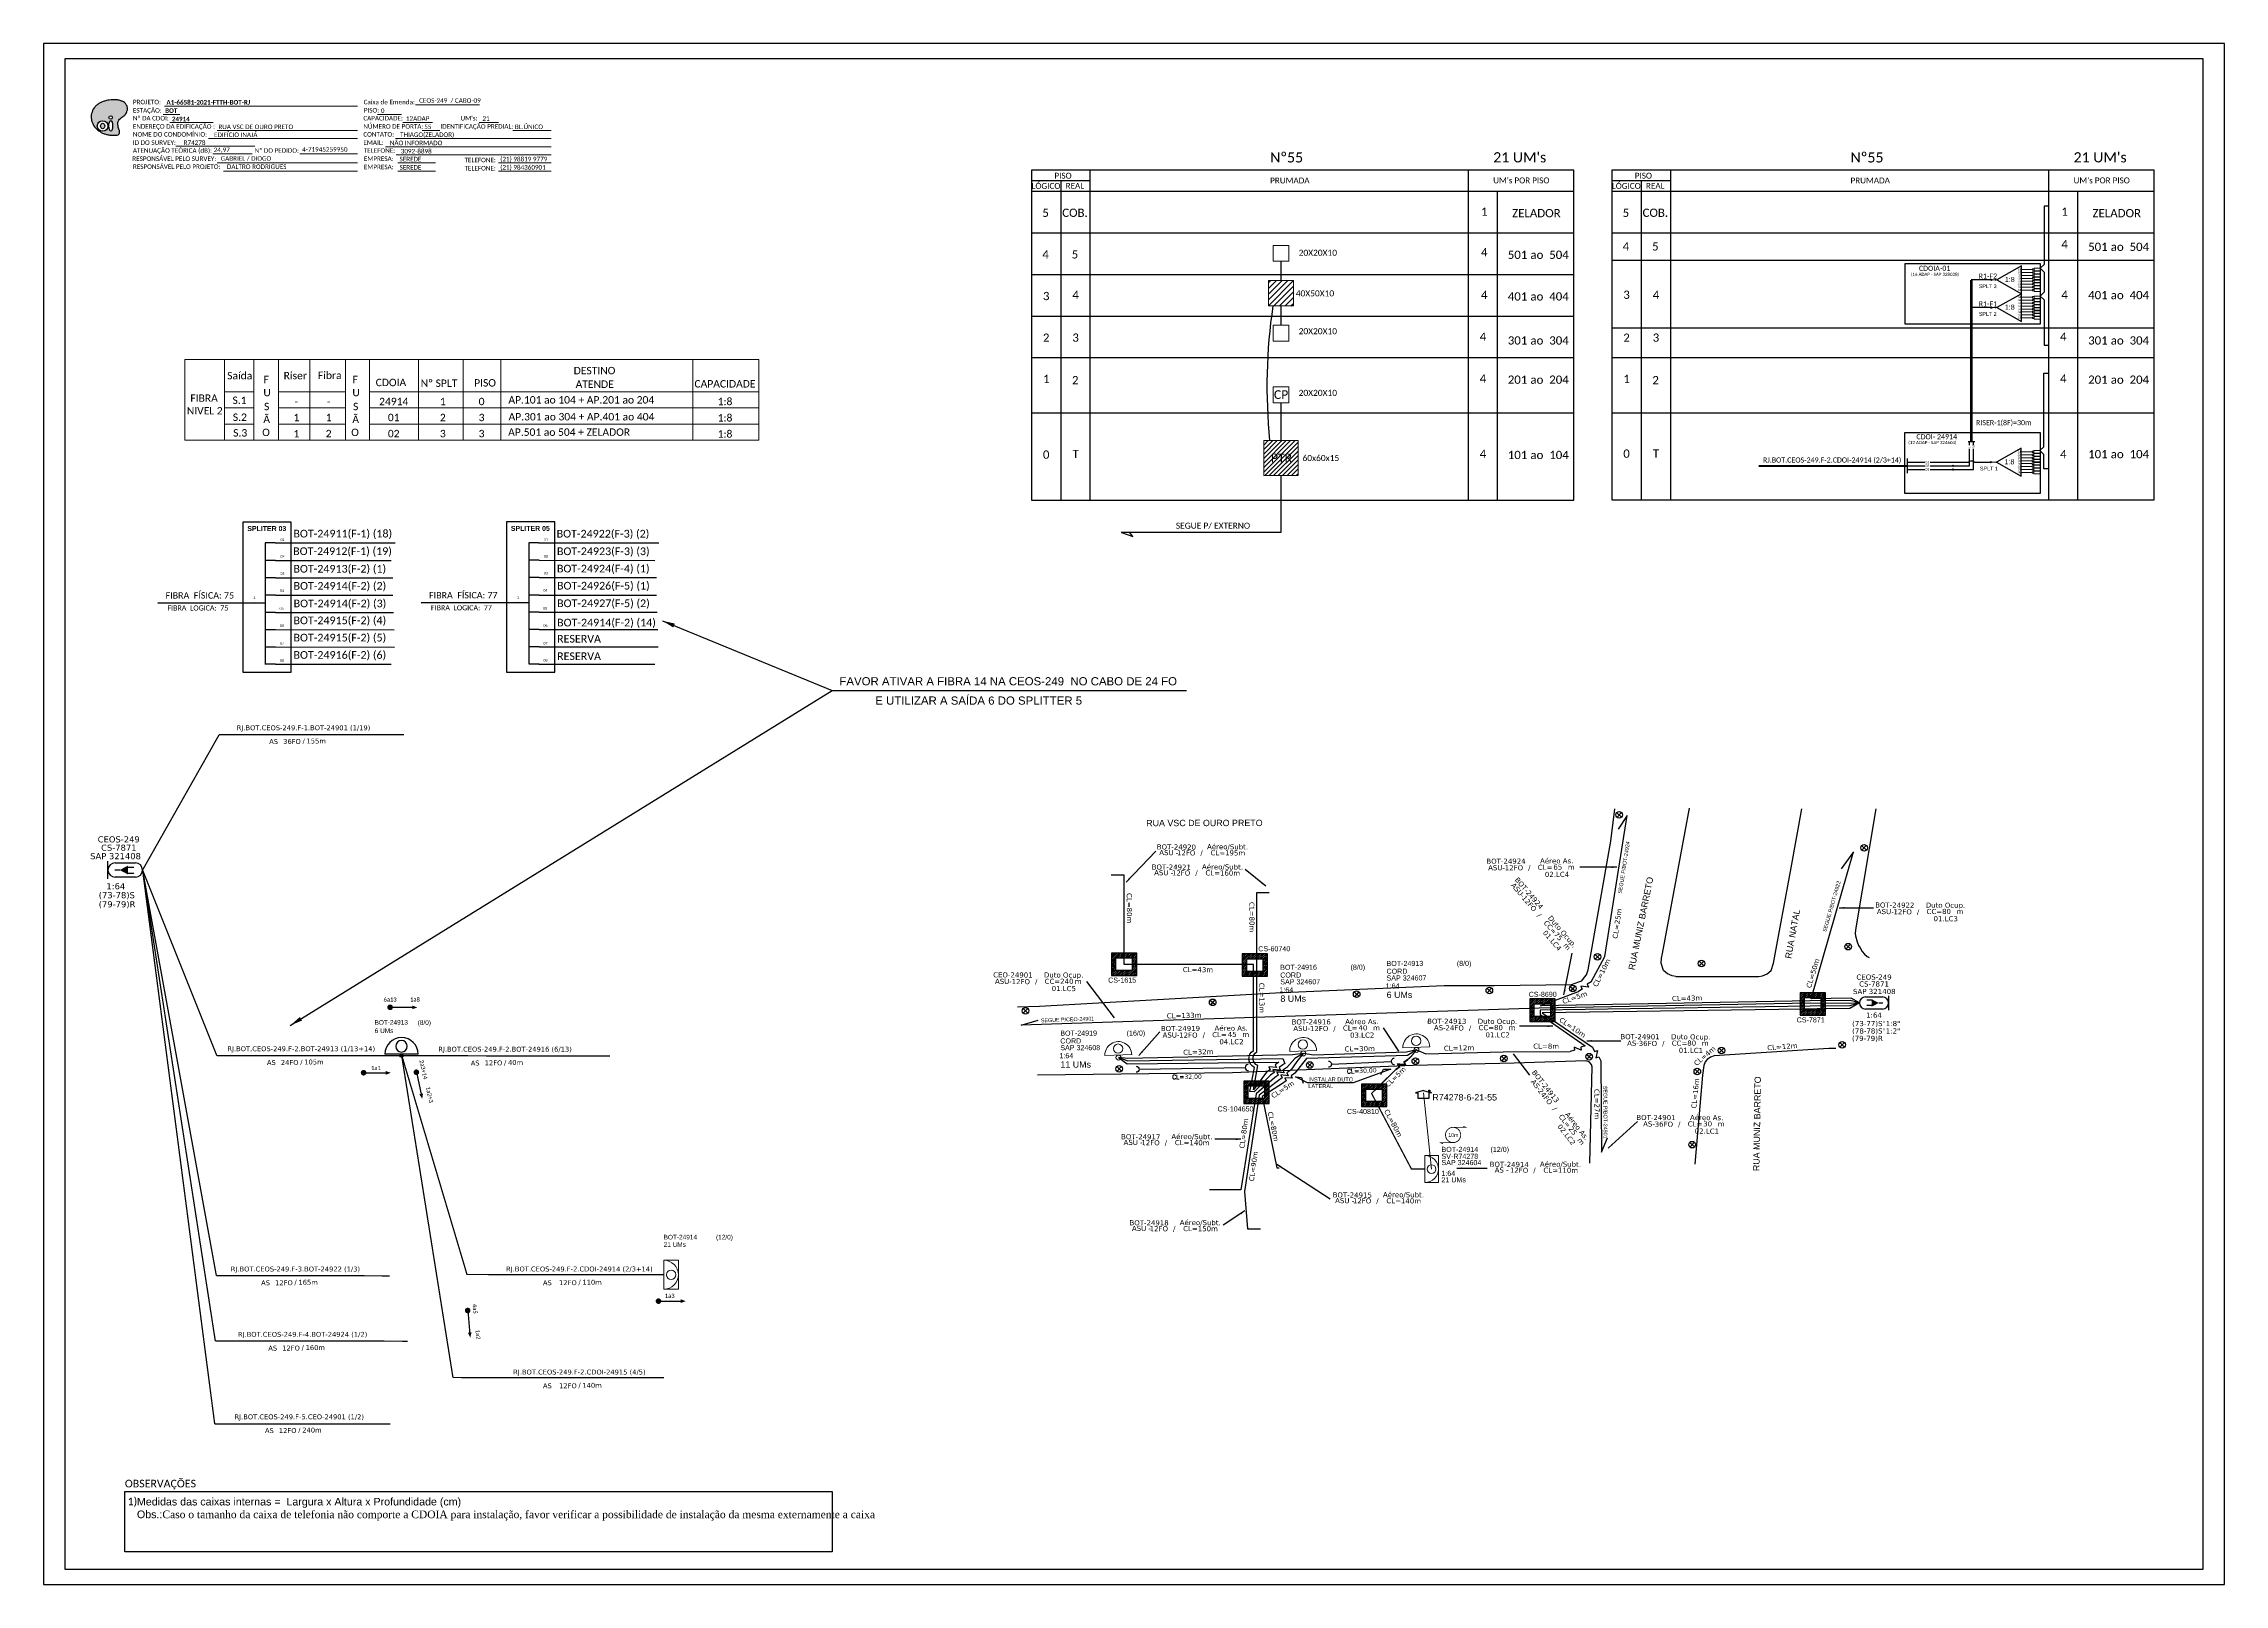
# Paper-space layout 'CDOI-24914' of a CAD drawing. Header units: metres, sheet in millimetres. Extents: x -439 to 402, y -851 to -257.
# The model-space entities are those that its viewports show. They can reach past a viewport. Long polylines and large blocks are cut down to what shows.
import ezdxf
from ezdxf.enums import TextEntityAlignment as Align

# ---------------------------------------------------------------- set-up
doc = ezdxf.new("R2010")
doc.units = ezdxf.units.M
for name, color, linetype, lineweight in [('(Notas)', 7, 'Continuous', 0), ("20.0-LEGENDA DOS CDO'S", 1, 'Continuous', 0), ('20.1-CDO_INTERIOR', 1, 'Continuous', 0), ('20.2-CDO_POSTE', 1, 'Continuous', 5), ('20.6-CORDOALHA_SUPORTE', 7, 'Continuous', 25), ('40.1-ETIQUETAS', 1, 'Continuous', 20), ('_NUMERAÇÃO_', 34, 'Continuous', 0), ('CORDOALHA_SUPORTE', 7, 'Continuous', 25), ('Segmento Logradouro Texto', 238, 'Continuous', 0)]:
    doc.layers.add(name, color=color, linetype=linetype, lineweight=lineweight)
for name, color, linetype in [('10.1-Caixas Subterrâneas', 5, 'Continuous'), ('20.4-CEOS', 1, 'Continuous'), ('CAP a instalar', 1, 'Continuous'), ('Comprimeto de lance', 255, 'Continuous'), ('Folga', 1, 'Continuous'), ('label_cabos', 7, 'Continuous'), ('Legenda', 1, 'Continuous'), ('QUADRA', 7, 'Continuous'), ('SETA', 7, 'Continuous'), ('Subida Lateral', 5, 'Continuous'), ('texto', 255, 'Continuous'), ('UNIFILAR', 7, 'Continuous')]:
    doc.layers.add(name, color=color, linetype=linetype)
doc.layers.add('EXTRA', color=50, linetype='Continuous', plot=False)
doc.styles.add('ARIAL', font='arial.ttf')
doc.styles.add('DIGICADE', font='arial.ttf')
doc.styles.add('ROMANS', font='romans.shx')
doc.styles.add('siredit', font='verdana.ttf')
doc.styles.add('WMF-Calibri0', font='calibri.ttf')
doc.styles.add('WMF-Calibri1', font='calibrib.ttf')
doc.linetypes.add('FENCELINE1', pattern='A,0.25,-0.1,[133,ltypeshp.shx,S=0.1,R=0,X=-0.1,Y=0],-0.1,1', length=1.45)
doc.dimstyles.new('CC', dxfattribs={"dimtxt": 0.8, "dimasz": 2, "dimexe": 0.18, "dimexo": 0.0625, "dimgap": 0.09, "dimtad": 0, "dimdec": 0, "dimrnd": 1, "dimzin": 0, "dimdsep": 46, "dimtxsty": 'siredit', "dimblk": 'NONE', "dimcen": 0, "dimse1": 1, "dimse2": 1, "dimsd1": 1, "dimsd2": 1, "dimclrt": 7, "dimadec": 0, "dimazin": 0, "dimtfac": 1, "dimtdec": 0, "dimtofl": 0, "dimtmove": 0, "dimatfit": 3, "dimfxl": 0, "dimtolj": 1, "dimtzin": 0, "dimarcsym": 0})
doc.dimstyles.new('ISO-25', dxfattribs={"dimtxt": 2.5, "dimasz": 2.5, "dimexe": 1.25, "dimexo": 0.625, "dimtad": 1, "dimtxsty": 'Standard', "dimcen": 2.5, "dimadec": 0, "dimazin": 0, "dimtfac": 1, "dimtmove": 0, "dimatfit": 3, "dimfxl": 0, "dimarcsym": 0})

# ---------------------------------------------------------------- blocks, each defined once
blk = doc.blocks.new('OI')
h = blk.add_hatch(color=40)
edge = h.paths.add_edge_path()
edge.add_spline(control_points=[(4.35, -0.67), (3.92, -0.99), (3.26, -1.5), (2.81, -2.59), (2.9, -3.5), (3.06, -4.27), (3.31, -4.85), (3.37, -5.39), (3.4, -5.88), (3.2, -6.4), (2.54, -6.61), (1.65, -6.63), (0.55, -6.67), (-0.56, -6.42), (-1.61, -6.14), (-2.77, -5.61), (-3.92, -4.77), (-4.89, -3.7), (-5.34, -2.65), (-5.6, -1.94), (-5.85, -0.96), (-5.71, 0.47), (-5.1, 2.02), (-4.14, 3.02), (-3.3, 3.61), (-2.37, 4.16), (-1.36, 4.44), (-0.56, 4.7), (0.79, 4.85), (2.24, 4.97), (3.79, 4.57), (4.67, 4.21), (5.44, 3.65), (5.76, 2.99), (6.03, 2.21), (6.01, 1.46), (5.72, 0.64), (5.31, 0.08), (4.88, -0.38), (4.51, -0.55), (4.35, -0.67)], knot_values=[0, 0, 0, 0, 1.60434, 2.417191, 3.427595, 4.282808, 4.776746, 5.304182, 5.888771, 6.258406, 6.858137, 7.79129, 8.986195, 10.124242, 11.187857, 12.242908, 13.953784, 15.414161, 16.515391, 17.349188, 17.675853, 19.552021, 21.515531, 22.568638, 23.63245, 24.621084, 25.782718, 26.745347, 27.142653, 29.870543, 31.004649, 31.921532, 32.709589, 33.801391, 34.042471, 35.192333, 35.971461, 36.628871, 37.254359, 37.836911, 37.836911, 37.836911, 37.836911], degree=3, periodic=0)
h.paths.add_polyline_path([(1.13, -0.87, -1), (-0.04, -0.87, -1)], flags=16)
edge = h.paths.add_edge_path(flags=16)
edge.add_ellipse((0.56, -3.59), major_axis=(-0.02, 1.71), ratio=0.361305, start_angle=0, end_angle=360)
h.paths.add_polyline_path([(-0.36, -3.62, -1), (-3.8, -3.62, -1)], flags=16)
edge = h.paths.add_edge_path(flags=0)
edge.add_ellipse((-2.08, -3.62), major_axis=(0, 0.885), ratio=0.758294, start_angle=0, end_angle=360)
at = {"color": 40}
for centre, radius in [((-2.08, -3.62), 1.72), ((0.54, -0.87), 0.587)]:
    blk.add_circle(centre, radius, dxfattribs=at)
blk.add_ellipse((-2.08, -3.62), major_axis=(0, 0.885), ratio=0.758294, start_param=-3.141592653589792, end_param=3.141592653589792, dxfattribs=at)
blk.add_ellipse((0.56, -3.59), major_axis=(-0.02, 1.71), ratio=0.361305, dxfattribs=at)
at = {"color": 40, "start_tangent": (-0.800898, -0.598801), "end_tangent": (-0.800898, -0.598801)}
blk.add_spline([(4.35, -0.67), (3.2, -1.78), (2.9, -2.54), (2.92, -3.55), (3.12, -4.38), (3.28, -4.85), (3.37, -5.37), (3.35, -5.95), (3.2, -6.29), (2.66, -6.55), (1.73, -6.63), (0.54, -6.62), (-0.58, -6.41), (-1.6, -6.11), (-2.56, -5.67), (-3.95, -4.67), (-4.89, -3.56), (-5.37, -2.56), (-5.64, -1.78), (-5.72, -1.46), (-5.63, 0.42), (-4.84, 2.22), (-4.13, 2.99), (-3.27, 3.62), (-2.4, 4.09), (-1.3, 4.47), (-0.37, 4.72), (0.02, 4.77), (2.75, 4.8), (3.85, 4.53), (4.69, 4.16), (5.31, 3.68), (5.85, 2.73), (5.93, 2.5), (5.94, 1.35), (5.67, 0.62), (5.29, 0.08), (4.84, -0.36), (4.35, -0.67)], degree=3, dxfattribs=at)
blk = doc.blocks.new('ETIQUETA_RS5F')
at = {"layer": '40.1-ETIQUETAS', "color": 0, "style": 'siredit'}
blk.add_text('/', height=1.5, dxfattribs=at).set_placement((1.58, -1.95), align=Align.MIDDLE_RIGHT)
for tag, p in [('ETIQUETA_R_SECUNDARIA', (1.21, 2.1)), ('ETIQUETA_R_PRIMARIA', (1.21, 4.1)), ('F_ATIVAS/F_MORTAS', (1.14, -4.24))]:
    blk.add_attdef(tag, text='', height=1.5, dxfattribs=at).set_placement(p, align=Align.MIDDLE_CENTER)
for tag, p in [('TIPO_CABO', (-6.58, -2.12)), ('CAP_CABO', (0.4, -2.09))]:
    blk.add_attdef(tag, text='', height=1.5, dxfattribs=at).set_placement(p, align=Align.MIDDLE_RIGHT)
for tag, p in [('FUSÃO_1', (0.85, -8.39)), ('FUSÃO_2', (0.85, -10.6)), ('FUSÃO_3', (0.85, -12.93)), ('FUSÃO_4', (0.85, -15.14)), ('FUSÃO_5', (0.85, -17.16))]:
    blk.add_attdef(tag, text='', height=1.5, dxfattribs=at).set_placement(p, align=Align.CENTER)
blk.add_attdef('METROS', text='', height=1.5, dxfattribs=at).set_placement((2.14, -1.95), align=Align.MIDDLE_LEFT)
blk = doc.blocks.new('CDOE-TEXTO PADRÃO')
at = {"layer": "20.0-LEGENDA DOS CDO'S", "color": 0, "style": 'ARIAL'}
for tag, p in [('CDO_N', (0.49, 7.39)), ('SAP', (0.51, 1.67)), ('CORDOALHA', (0.5, 4.33)), ('SPLITER_1', (0.59, -0.91)), ('(XX-XX_F)S', (0.54, -8.29)), ('SPLITER_2', (0.6, -3.55)), ('(XX-XX_L)S', (0.55, -10.83)), ('UMS', (0.55, -13.15))]:
    blk.add_attdef(tag, p, '', height=1.7, rotation=0.11799, dxfattribs=at)
blk.add_attdef('FIBRAS_UTILIZADAS', text='', height=1.7, rotation=0.11799, dxfattribs=at).set_placement((19.77, 7.43), align=Align.CENTER)
blk = doc.blocks.new('CDOI_INT')
at = {"layer": '20.1-CDO_INTERIOR', "color": 0, "lineweight": 18}
blk.add_lwpolyline([(4.25, -4.25), (4.25, 4.25), (0, 4.25), (0, -4.25)], close=True, dxfattribs=at)
blk.add_circle((2.12, 0), 1.36, dxfattribs=at)
blk.add_arc((0, 0), 4.25, 270, 90, dxfattribs=at)
at = {"layer": "20.0-LEGENDA DOS CDO'S", "color": 0, "style": 'ARIAL'}
for tag, p in [('SAP', (-0.08, 6.23)), ('CDO_N', (-0.08, 10.38)), ('SURVEY', (-0.08, 8.2)), ('SPLITER_1', (21.18, 10.38)), ('SPLITER_2', (21.19, 8.68)), ('1:XX', (5.94, -2.22)), ('UMS', (5.94, -4.24))]:
    blk.add_attdef(tag, p, '', height=1.36, dxfattribs=at)
blk.add_attdef('FIBRAS_UTILIZADAS', text='', height=1.36, dxfattribs=at).set_placement((15.34, 10.38), align=Align.CENTER)
blk = doc.blocks.new('SURVEY_SURVEY')
for p, q in [((0, 0.0000127), (-0.0000126, 0.000009)), ((-0.0000126, 0.000009), (-0.0000086, 0.000009)), ((-0.0000086, 0), (-0.0000086, 0.000009)), ((0.0000086, 0), (-0.0000086, 0)), ((0, 0.0000127), (0.0000126, 0.000009)), ((0.0000084, 0.0000132), (0.0000098, 0.0000132)), ((0.0000084, 0.0000103), (0.0000084, 0.0000132)), ((0.0000126, 0.000009), (0.0000086, 0.000009)), ((0.0000086, 0.000009), (0.0000086, 0)), ((0.0000098, 0.0000132), (0.0000098, 0.0000099))]:
    blk.add_line(p, q)
blk = doc.blocks.new('CDOE_CT_POST_DESENHO')
at = {"color": 0}
blk.add_line((2.14, 0.39), (-2.11, 0.39), dxfattribs=at)
for centre, radius in [((0.01, 1.4), 0.733), ((0.01, 0), 0.393)]:
    blk.add_circle(centre, radius, dxfattribs=at)
blk.add_arc((0.01, 0.39), 2.12, 0, 180, dxfattribs=at)
blk = doc.blocks.new('*X70')
at = {"color": 0, "linetype": 'Continuous'}
for p, q in [((-1.25, 0.34099), (-0.49099, 1.1)), ((-1.25, 0.517767), (-0.667767, 1.1)), ((-1.25, 0.694544), (-0.844544, 1.1)), ((-1.25, 0.87132), (-1.02132, 1.1)), ((-1.25, 1.048097), (-1.198097, 1.1)), ((-1.25, 0.164214), (-0.8035, 0.610714)), ((-1.25, -0.012563), (-0.8035, 0.433937)), ((-1.25, -0.18934), (-0.8035, 0.25716)), ((-1.25, -0.366117), (-0.8035, 0.080383)), ((-0.789214, 0.625), (-0.314214, 1.1)), ((-0.612437, 0.625), (-0.137437, 1.1)), ((-0.43566, 0.625), (0.03934, 1.1)), ((-0.258883, 0.625), (0.216117, 1.1)), ((-0.082107, 0.625), (0.392893, 1.1)), ((0.09467, 0.625), (0.56967, 1.1)), ((0.271447, 0.625), (0.746447, 1.1)), ((0.448223, 0.625), (0.923223, 1.1)), ((0.625, 0.625), (1.1, 1.1)), ((0.801777, 0.625), (1.25, 1.073223)), ((0.8035, 0.449947), (1.25, 0.896447)), ((0.8035, 0.27317), (1.25, 0.71967)), ((0.8035, 0.096393), (1.25, 0.542893)), ((0.8035, -0.080383), (1.25, 0.366117)), ((0.8035, -0.25716), (1.25, 0.18934)), ((0.8035, -0.433937), (1.25, 0.012563)), ((-1.25, -0.542893), (-0.8035, -0.096393)), ((-1.25, -0.71967), (-0.8035, -0.27317)), ((-1.25, -0.896447), (-0.8035, -0.449947)), ((-1.25, -1.073223), (-0.801777, -0.625)), ((-1.1, -1.1), (-0.625, -0.625)), ((-0.923223, -1.1), (-0.448223, -0.625)), ((-0.746447, -1.1), (-0.271447, -0.625)), ((-0.56967, -1.1), (-0.09467, -0.625)), ((-0.392893, -1.1), (0.082107, -0.625)), ((-0.216117, -1.1), (0.258883, -0.625)), ((-0.03934, -1.1), (0.43566, -0.625)), ((0.137437, -1.1), (0.612437, -0.625)), ((0.314214, -1.1), (0.789214, -0.625)), ((0.49099, -1.1), (1.25, -0.34099)), ((0.667767, -1.1), (1.25, -0.517767)), ((0.8035, -0.610714), (1.25, -0.164214)), ((0.844544, -1.1), (1.25, -0.694544)), ((1.02132, -1.1), (1.25, -0.87132)), ((1.198097, -1.1), (1.25, -1.048097))]:
    blk.add_line(p, q, dxfattribs=at)
blk = doc.blocks.new('MANHOLE_MQ')
at = {"color": 0, "linetype": 'Continuous'}
for p, q in [((0.0000062, 0.0000057), (-0.0000063, 0.0000057)), ((-0.0000063, 0.0000057), (-0.0000063, -0.0000053)), ((-0.000004, 0.0000033), (0.000004, 0.0000033)), ((-0.000004, -0.0000029), (-0.000004, 0.0000033)), ((0.000004, 0.0000033), (0.000004, -0.0000029)), ((0.0000062, -0.0000053), (0.0000062, 0.0000057)), ((-0.0000063, -0.0000053), (0.0000062, -0.0000053)), ((0.000004, -0.0000029), (-0.000004, -0.0000029)), ((0.000004, -0.0000029), (0.000004, -0.0000029))]:
    blk.add_line(p, q, dxfattribs=at)
at = {"color": 0, "linetype": 'Continuous', "xscale": 5e-06, "yscale": 5e-06, "zscale": 1e-05}
blk.add_blockref('*X70', (0, 0.0000002), dxfattribs=at)
blk = doc.blocks.new('Inst CORD BENZINAL 4.55MM 3F (sem recursos)')
at = {"layer": '20.6-CORDOALHA_SUPORTE', "color": 0, "lineweight": 0, "style": 'ROMANS'}
blk.add_attdef('LANCE', text='', height=1, dxfattribs=at).set_placement((-0.54, -2.21), align=Align.RIGHT)
at = {"layer": '20.6-CORDOALHA_SUPORTE', "color": 0, "style": 'siredit'}
blk.add_attdef('QTDE', (-0.54, -2.21), '', height=1, rotation=359.69, dxfattribs=at)
at = {"layer": '20.6-CORDOALHA_SUPORTE', "color": 0, "lineweight": 0, "style": 'ROMANS'}
for tag, p, flags in [('ID_ATIVIDADE', (-5.2, -6.67), 3), ('FATOR', (-5.2, -4.44), 3), ('FID', (-5.2, -8.9), 1)]:
    blk.add_attdef(tag, p, '', height=1, dxfattribs=dict(at, flags=flags))
blk = doc.blocks.new('Inst CDOE-8 CAIXA DIST OPT CDOE 48F_8D C_SPL OPTAP')
at = {"layer": "20.0-LEGENDA DOS CDO'S", "color": 0}
for tag, p, style, flags in [('ID_ATIVIDADE', (0.12, 6.47), 'ARIAL', 3), ('FATOR', (7.92, 6.47), 'ARIAL', 1), ('QTDE', (0.23, -0.97), 'DIGICADE', 3)]:
    blk.add_attdef(tag, p, '', height=0.8, rotation=0.118, dxfattribs=dict(at, style=style, flags=flags))
at = {"layer": "20.0-LEGENDA DOS CDO'S", "color": 0, "style": 'ARIAL'}
for tag, p, height in [('SAP', (0.12, 2.96), 0.8), ('CORDOALHA', (0.12, 4.02), 0.8), ('FID', (0.12, 5.25), 0.8), ('1:XX', (-0.01, 1.7), 0.8), ('UMS', (0.14, 0.22), 1)]:
    blk.add_attdef(tag, p, '', height=height, rotation=0.118, dxfattribs=at)
blk.add_attdef('FIBRAS_UTILIZADAS', text='', height=0.8, rotation=0.118, dxfattribs=at).set_placement((13.48, 5.26), align=Align.CENTER)
blk = doc.blocks.new('Inst CDOE-16 CAIXA DIST OPT CDOE 48F_16D C_SPL_2_1_8')
at = {"layer": "20.0-LEGENDA DOS CDO'S", "color": 0}
for tag, p, style, flags in [('ID_ATIVIDADE', (0.12, 6.47), 'ARIAL', 3), ('FATOR', (7.92, 6.47), 'ARIAL', 1), ('QTDE', (0.1, -1.17), 'DIGICADE', 3)]:
    blk.add_attdef(tag, p, '', height=0.8, rotation=0.118, dxfattribs=dict(at, style=style, flags=flags))
at = {"layer": "20.0-LEGENDA DOS CDO'S", "color": 0, "style": 'ARIAL'}
for tag, p, height in [('SAP', (0.12, 2.96), 0.8), ('CORDOALHA', (0.12, 4.02), 0.8), ('FID', (0.12, 5.25), 0.8), ('1:XX', (-0.01, 1.7), 0.8), ('UMS', (0.14, 0.22), 1)]:
    blk.add_attdef(tag, p, '', height=height, rotation=0.118, dxfattribs=at)
blk.add_attdef('FIBRAS_UTILIZADAS', text='', height=0.8, rotation=0.118, dxfattribs=at).set_placement((13.48, 5.26), align=Align.CENTER)
blk = doc.blocks.new('LEGENDA DOS CABOS')
at = {"layer": 'EXTRA', "color": 0, "style": 'siredit'}
for tag, p in [('ID', (4.6, 0.97)), ('XX', (9.03, 0.97))]:
    blk.add_attdef(tag, text='', height=0.48, rotation=359.69, dxfattribs=at).set_placement(p, align=Align.MIDDLE_CENTER)
at = {"layer": 'Legenda', "color": 0, "style": 'siredit'}
for tag, p in [('TIPO_CABO', (1.31, 0)), ('CABO', (4.69, -0.05)), ('/', (6.81, -0.05)), ('METROS', (10.03, -0.05))]:
    blk.add_attdef(tag, text='', height=0.8, rotation=359.69, dxfattribs=at).set_placement(p, align=Align.MIDDLE_CENTER)
blk = doc.blocks.new('_None')
blk = doc.blocks.new('Inst CB AS CFOA-SM-ASU-120-S-12')
at = {"layer": 'label_cabos', "color": 0, "style": 'siredit'}
for tag, flags, p in [('ID_ATIVIDADE', 3, (1.31, 2.67)), ('FATOR', 1, (11.56, 2.55))]:
    blk.add_attdef(tag, text='', height=1, rotation=359.69, dxfattribs=dict(at, flags=flags)).set_placement(p, align=Align.MIDDLE_CENTER)
for tag, p in [('TIPO_CABO', (1.26, 0)), ('DESTINO_CABO', (3.13, 1.26)), ('CABO', (4.69, -0.05)), ('/', (7.71, -0.05)), ('LANCE', (10.81, 0)), ('TIPO_CABO', (13.11, 1.24)), ('UND', (15.96, 0)), ('FID', (13.15, -1.41))]:
    blk.add_attdef(tag, text='', height=1, rotation=359.69, dxfattribs=at).set_placement(p, align=Align.MIDDLE_CENTER)
blk.add_attdef('QTDE', (12.43, -0.47), '', height=1, rotation=359.69, dxfattribs=at)
blk = doc.blocks.new('Inst CB DT OCUP CFOA-SM-ASU-120-S-12')
at = {"layer": 'label_cabos', "color": 0, "style": 'siredit'}
for tag, flags, p in [('ID_ATIVIDADE', 3, (1.31, 2.67)), ('FATOR', 1, (11.56, 2.55))]:
    blk.add_attdef(tag, text='', height=1, rotation=359.69, dxfattribs=dict(at, flags=flags)).set_placement(p, align=Align.MIDDLE_CENTER)
for tag, p in [('TIPO_CABO', (1.26, 0)), ('DESTINO_CABO', (3.13, 1.26)), ('CABO', (4.69, -0.05)), ('/', (7.71, -0.05)), ('LANCE', (10.91, 0)), ('TIPO_CABO', (13.11, 1.24)), ('UND', (15.96, 0)), ('FID', (13.15, -1.41))]:
    blk.add_attdef(tag, text='', height=1, rotation=359.69, dxfattribs=at).set_placement(p, align=Align.MIDDLE_CENTER)
blk.add_attdef('QTDE', (12.43, -0.47), '', height=1, rotation=359.69, dxfattribs=at)
blk = doc.blocks.new('Inst CB AS CFOA-SM-AS-80-TS-36')
at = {"layer": 'label_cabos', "color": 0, "style": 'siredit'}
for tag, flags, p in [('ID_ATIVIDADE', 3, (1.31, 2.67)), ('FATOR', 1, (11.56, 2.55))]:
    blk.add_attdef(tag, text='', height=1, rotation=359.69, dxfattribs=dict(at, flags=flags)).set_placement(p, align=Align.MIDDLE_CENTER)
for tag, p in [('TIPO_CABO', (1.76, 0)), ('DESTINO_CABO', (3.13, 1.26)), ('CABO', (4.69, -0.05)), ('/', (7.71, -0.05)), ('LANCE', (10.81, 0)), ('TIPO_CABO', (13.11, 1.24)), ('UND', (15.96, 0)), ('FID', (13.15, -1.41))]:
    blk.add_attdef(tag, text='', height=1, rotation=359.69, dxfattribs=at).set_placement(p, align=Align.MIDDLE_CENTER)
blk.add_attdef('QTDE', (12.43, -0.47), '', height=1, rotation=359.69, dxfattribs=at)
blk = doc.blocks.new('Inst CB DT OCUP CFOA-SM-AS-80-TS-36')
at = {"layer": 'label_cabos', "color": 0, "style": 'siredit'}
for tag, flags, p in [('ID_ATIVIDADE', 3, (1.31, 2.67)), ('FATOR', 1, (11.56, 2.55))]:
    blk.add_attdef(tag, text='', height=1, rotation=359.69, dxfattribs=dict(at, flags=flags)).set_placement(p, align=Align.MIDDLE_CENTER)
for tag, p in [('TIPO_CABO', (1.76, 0)), ('DESTINO_CABO', (3.13, 1.26)), ('CABO', (4.69, -0.05)), ('/', (7.71, -0.05)), ('LANCE', (10.91, 0)), ('TIPO_CABO', (13.11, 1.24)), ('UND', (15.96, 0)), ('FID', (13.15, -1.41))]:
    blk.add_attdef(tag, text='', height=1, rotation=359.69, dxfattribs=at).set_placement(p, align=Align.MIDDLE_CENTER)
blk.add_attdef('QTDE', (12.43, -0.47), '', height=1, rotation=359.69, dxfattribs=at)
blk = doc.blocks.new('Inst CB DT OCUP CFOA-SM-AS-80-TS-24')
at = {"layer": 'label_cabos', "color": 0, "style": 'siredit'}
for tag, flags, p in [('ID_ATIVIDADE', 3, (1.31, 2.67)), ('FATOR', 1, (11.56, 2.55))]:
    blk.add_attdef(tag, text='', height=1, rotation=359.69, dxfattribs=dict(at, flags=flags)).set_placement(p, align=Align.MIDDLE_CENTER)
for tag, p in [('TIPO_CABO', (1.76, 0)), ('DESTINO_CABO', (3.13, 1.26)), ('CABO', (4.69, -0.05)), ('/', (7.71, -0.05)), ('LANCE', (10.91, 0)), ('TIPO_CABO', (13.11, 1.24)), ('UND', (15.96, 0)), ('FID', (13.15, -1.41))]:
    blk.add_attdef(tag, text='', height=1, rotation=359.69, dxfattribs=at).set_placement(p, align=Align.MIDDLE_CENTER)
blk.add_attdef('QTDE', (12.43, -0.47), '', height=1, rotation=359.69, dxfattribs=at)
blk = doc.blocks.new('Inst CB AS CFOA-SM-AS-80-TS-24')
at = {"layer": 'label_cabos', "color": 0, "style": 'siredit'}
for tag, flags, p in [('ID_ATIVIDADE', 3, (1.31, 2.67)), ('FATOR', 1, (11.56, 2.55))]:
    blk.add_attdef(tag, text='', height=1, rotation=359.69, dxfattribs=dict(at, flags=flags)).set_placement(p, align=Align.MIDDLE_CENTER)
for tag, p in [('TIPO_CABO', (1.76, 0)), ('DESTINO_CABO', (3.13, 1.26)), ('CABO', (4.69, -0.05)), ('/', (7.71, -0.05)), ('LANCE', (10.81, 0)), ('TIPO_CABO', (13.11, 1.24)), ('UND', (15.96, 0)), ('FID', (13.15, -1.41))]:
    blk.add_attdef(tag, text='', height=1, rotation=359.69, dxfattribs=at).set_placement(p, align=Align.MIDDLE_CENTER)
blk.add_attdef('QTDE', (12.43, -0.47), '', height=1, rotation=359.69, dxfattribs=at)
blk = doc.blocks.new('SPLT_1-8_SC-APC')
at = {"color": 1, "lineweight": 0}
blk.add_lwpolyline([(-17.04, -7.55), (-19.26, -7.55)], dxfattribs=at)
at = {"color": 1}
blk.add_lwpolyline([(-7.37, -2.1), (-17.04, -7.55), (-7.37, -13), (-7.37, -2.1)], dxfattribs=at)
at = {"color": 3, "lineweight": 0}
for points in [[(-2.99, -3.51), (-7.37, -3.51)], [(-7.37, -4.66), (-2.99, -4.66)], [(-7.37, -5.82), (-2.99, -5.82)], [(-7.37, -6.97), (-2.99, -6.97)], [(-7.37, -8.12), (-2.99, -8.12)], [(-2.41, -3.02), (-2.41, -4)], [(-2.41, -3.02), (0, -3.02)], [(-2.41, -4), (0, -4)], [(-2.41, -4.17), (-2.41, -5.16)], [(-2.41, -4.17), (0, -4.17)], [(-2.41, -5.16), (0, -5.16)], [(-2.41, -5.32), (-2.41, -6.31)], [(-2.41, -5.32), (0, -5.32)], [(-2.41, -6.31), (0, -6.31)], [(-2.41, -6.48), (-2.41, -7.46)], [(-2.41, -6.48), (0, -6.48)], [(-2.41, -7.46), (0, -7.46)], [(-2.41, -7.63), (-2.41, -8.62)], [(-2.41, -7.63), (0, -7.63)], [(-7.37, -9.28), (-2.99, -9.28)], [(-7.37, -10.43), (-2.99, -10.43)], [(-7.37, -11.58), (-2.99, -11.58)], [(-2.41, -8.62), (0, -8.62)], [(-2.41, -8.78), (-2.41, -9.77)], [(-2.41, -8.78), (0, -8.78)], [(-2.41, -9.77), (0, -9.77)], [(-2.41, -9.94), (-2.41, -10.92)], [(-2.41, -9.94), (0, -9.94)], [(-2.41, -10.92), (0, -10.92)], [(-2.41, -11.09), (-2.41, -12.08)], [(-2.41, -11.09), (0, -11.09)], [(-2.41, -12.08), (0, -12.08)]]:
    blk.add_lwpolyline(points, dxfattribs=at)
for points in [[(-2.99, -3.22), (-2.41, -3.22), (-2.41, -3.8), (-2.99, -3.8)], [(-2.99, -4.38), (-2.41, -4.38), (-2.41, -4.95), (-2.99, -4.95)], [(-2.99, -5.53), (-2.41, -5.53), (-2.41, -6.1), (-2.99, -6.1)], [(-2.99, -6.68), (-2.41, -6.68), (-2.41, -7.26), (-2.99, -7.26)], [(-2.99, -7.84), (-2.41, -7.84), (-2.41, -8.41), (-2.99, -8.41)], [(-2.99, -8.99), (-2.41, -8.99), (-2.41, -9.56), (-2.99, -9.56)], [(-2.99, -10.14), (-2.41, -10.14), (-2.41, -10.72), (-2.99, -10.72)], [(-2.99, -11.3), (-2.41, -11.3), (-2.41, -11.87), (-2.99, -11.87)]]:
    blk.add_lwpolyline(points, close=True, dxfattribs=at)
at = {"color": 1, "style": 'ARIAL'}
for s, height, p in [('1:8', 2, (-13.91, -8.4)), ('S1', 0.75, (-8.74, -3.78)), ('S2', 0.75, (-8.74, -4.97)), ('S3', 0.75, (-8.74, -6.18)), ('S4', 0.75, (-8.74, -7.36)), ('S5', 0.75, (-8.74, -8.57)), ('S6', 0.75, (-8.74, -9.69)), ('S7', 0.75, (-8.74, -10.78)), ('S8', 0.75, (-8.74, -11.9))]:
    blk.add_text(s, height=height, dxfattribs=at).set_placement(p)
blk = doc.blocks.new('SPLITTER_')
blk.add_point((0, 0))
at = {"style": 'ARIAL', "flags": 4}
blk.add_attdef('SPLT', (0, -3.26), '', height=1.5, dxfattribs=at)
blk = doc.blocks.new('A$C07E14978')
at = {"layer": 'Folga', "color": 0, "const_width": 0.137}
for points in [[(2.23, 0.28), (0.03, 0.28), (0.47, 0.06)], [(2.23, 2.92), (4.42, 2.92), (3.98, 3.13)]]:
    blk.add_lwpolyline(points, dxfattribs=at)
at = {"layer": 'Folga', "color": 0, "const_width": 0.146}
blk.add_lwpolyline([(2.23, 2.92, 1.000012), (2.23, 0.28, 0.999978)], format="xyb", close=True, dxfattribs=at)
at = {"layer": 'Folga', "color": 0}
blk.add_text('10m', height=0.659, dxfattribs=at).set_placement((1.38, 1.27))

msp = doc.modelspace()

# ---------------------------------------------------------------- hatches: boundary and pattern name
h = msp.add_hatch()
h.set_pattern_fill('LINE', color=1, scale=0.5, angle=45)
h.set_pattern_definition([(45, (-6365.1217, 3274.512), (-1.122532, 1.122532), [])])
h.paths.add_polyline_path([(-812.72, -3.04), (-802.82, -3.04), (-802.82, 7.01), (-812.72, 7.01)])
h = msp.add_hatch(color=3)
h.dxf.hatch_style = 1
edge = h.paths.add_edge_path()
edge.add_arc((-528.33, 7.24), 0.256, 0, 360)
h = msp.add_hatch(color=3)
h.dxf.hatch_style = 1
edge = h.paths.add_edge_path()
edge.add_arc((-528.33, -3.65), 0.256, 0, 360)
h = msp.add_hatch()
h.set_pattern_fill('ANSI31', color=1, scale=10, style=0)
h.set_pattern_definition([(45, (-1426.1762, -453.6746), (-0.8838835, 0.8838835), [])])
h.paths.add_polyline_path([(-814.56, -69.71), (-800.99, -69.71), (-800.99, -55.95), (-814.56, -55.95)])
h.paths.add_polyline_path([(-812.55, -65.36), (-802.47, -65.36), (-802.47, -60.21), (-812.55, -60.21)], flags=24)
h = msp.add_hatch(color=3)
h.dxf.hatch_style = 1
edge = h.paths.add_edge_path()
edge.add_arc((-543.38, -65.91), 0.256, 0, 360)
h = msp.add_hatch(color=3)
h.dxf.hatch_style = 1
edge = h.paths.add_edge_path()
edge.add_arc((-543.38, -67.38), 0.256, 0, 360)
h = msp.add_hatch(color=3)
h.dxf.hatch_style = 1
edge = h.paths.add_edge_path()
edge.add_arc((-528.52, -64.45), 0.256, 0, 360)

# ---------------------------------------------------------------- linework, layer by layer
at = {"layer": '(Notas)', "lineweight": 0}
for p, q in [((-1223.27, -55.86), (-1223.27, -24.06)), ((-1211.74, -55.86), (-1211.74, -24.06)), ((-1202.1, -55.86), (-1202.1, -24.06)), ((-1189.76, -55.86), (-1189.76, -24.06)), ((-1175.73, -55.86), (-1175.73, -24.06)), ((-1166.26, -55.86), (-1166.26, -24.06)), ((-1146.96, -55.86), (-1146.96, -24.06)), ((-1129.48, -55.86), (-1129.48, -24.06)), ((-1114.57, -55.86), (-1114.57, -24.06)), ((-1039.1, -55.86), (-1039.1, -24.06))]:
    msp.add_line(p, q, dxfattribs=at)
msp.add_lwpolyline([(-1013.1, -24.06), (-1013.1, -55.86)], dxfattribs=at)
at = {"color": 2}
msp.add_line((-534.41, -64.45), (-528.55, -64.45), dxfattribs=at)
at = {"color": 1}
for p, q in [((-675.72, -202.27), (-673.81, -204.06)), ((-673.87, -202.21), (-675.66, -204.12)), ((-579.35, -215.21), (-577.45, -216.99)), ((-577.51, -215.15), (-579.29, -217.05)), ((-585.62, -254.08), (-583.71, -255.86)), ((-583.77, -254.02), (-585.56, -255.93)), ((-684.21, -258.06), (-682.31, -259.85)), ((-682.37, -258), (-684.15, -259.91)), ((-643.27, -260.72), (-641.37, -262.5)), ((-641.43, -260.66), (-643.21, -262.56)), ((-778.94, -272.8), (-777.04, -274.58)), ((-777.1, -272.74), (-778.88, -274.65)), ((-726.74, -271.3), (-724.84, -273.08)), ((-724.9, -271.24), (-726.68, -273.15)), ((-693.94, -270.58), (-692.04, -272.36)), ((-692.1, -270.52), (-693.88, -272.42)), ((-909.2, -279.31), (-907.29, -281.1)), ((-907.36, -279.25), (-909.14, -281.16)), ((-835.58, -275.98), (-833.67, -277.76)), ((-833.73, -275.91), (-835.51, -277.82)), ((-755.84, -299.13), (-753.94, -300.91)), ((-754, -299.06), (-755.78, -300.97)), ((-721, -298.03), (-719.1, -299.81)), ((-719.16, -297.97), (-720.94, -299.87)), ((-687.44, -297.36), (-685.53, -299.14)), ((-685.6, -297.29), (-687.38, -299.2)), ((-635.44, -294.93), (-633.54, -296.71)), ((-633.6, -294.87), (-635.38, -296.77)), ((-587.96, -292.66), (-586.06, -294.45)), ((-586.12, -292.6), (-587.9, -294.51)), ((-872.36, -302.16), (-870.46, -303.94)), ((-870.52, -302.1), (-872.3, -304.01)), ((-797.38, -300.62), (-795.48, -302.4)), ((-795.54, -300.55), (-797.32, -302.46)), ((-644.93, -303.16), (-643.03, -304.94)), ((-643.09, -303.1), (-644.87, -305)), ((-646.95, -331.95), (-645.05, -333.73)), ((-645.11, -331.89), (-646.89, -333.79))]:
    msp.add_line(p, q, dxfattribs=at)
at = {"color": 0}
for p, q in [((-1262.5, -469.23), (-984.25, -469.23)), ((-1262.5, -492.93), (-1262.5, -469.23)), ((-984.25, -469.23), (-984.25, -492.93)), ((-984.25, -492.93), (-1262.5, -492.93))]:
    msp.add_line(p, q, dxfattribs=at)
msp.add_lwpolyline([(-1286.07, -499.81), (-445.07, -499.81), (-445.07, 94.19), (-1286.07, 94.19)], close=True)
at = {"color": 7, "lineweight": 0}
for points in [[(-1247.47, 72.24), (-1240.92, 72.24)], [(-1246.96, 75.52), (-1170.98, 75.52)], [(-1244.81, 69.17), (-1227.84, 69.17)], [(-1163.19, 72.28), (-1153.71, 72.28)], [(-1153.14, 69.17), (-1141.52, 69.17)], [(-1148.15, 76.01), (-1123.01, 76.01)], [(-1123.2, 69.17), (-1115.53, 69.17)], [(-1229.65, 62.82), (-1170.98, 62.82)], [(-1226.24, 65.93), (-1170.98, 65.93)], [(-1156.02, 62.82), (-1094.8, 62.82)], [(-1145.56, 65.93), (-1138.61, 65.93)], [(-1109.86, 65.93), (-1094.82, 65.93)], [(-1242.49, 59.75), (-1211.44, 59.75)], [(-1227.96, 56.79), (-1212.45, 56.79)], [(-1226.24, 53.23), (-1170.98, 53.23)], [(-1193.73, 56.79), (-1170.96, 56.79)], [(-1160.06, 59.58), (-1094.8, 59.58)], [(-1155.78, 56.34), (-1094.8, 56.34)], [(-1155.17, 53.23), (-1140.37, 53.23)], [(-1115.57, 53.23), (-1094.8, 53.23)], [(-1223.75, 49.99), (-1170.98, 49.99)], [(-1155.17, 49.99), (-1140.37, 49.99)], [(-1115.57, 49.99), (-1094.8, 49.99)]]:
    msp.add_lwpolyline(points, dxfattribs=at)
at = {"color": 0}
for points in [[(-692.58, 50.35), (-905.89, 50.35)], [(-882.75, 46.24), (-905.89, 46.24)], [(-464.29, 50.35), (-677.61, 50.35)], [(-654.46, 46.24), (-677.61, 46.24)]]:
    msp.add_lwpolyline(points, dxfattribs=at)
for points in [[(-905.89, 50.35), (-905.89, 42.13)], [(-894.32, 46.24), (-894.32, 42.13)], [(-882.75, 42.13), (-882.75, 50.35)], [(-734.17, 50.35), (-734.17, 42.13)], [(-692.58, 42.13), (-692.58, 50.35)], [(-677.61, 50.35), (-677.61, 42.13)], [(-666.03, 46.24), (-666.03, 42.13)], [(-654.46, 42.13), (-654.46, 50.35)], [(-505.88, 50.35), (-505.88, 42.13)], [(-464.29, 42.13), (-464.29, 50.35)], [(-905.89, 42.13), (-692.58, 42.13)], [(-905.89, 42.13), (-692.58, 42.13)], [(-905.89, 42.13), (-692.58, 42.13)], [(-905.89, 42.13), (-692.58, 42.13)], [(-905.89, 42.13), (-692.58, 42.13)], [(-905.89, 42.13), (-692.58, 42.13)], [(-905.89, 42.13), (-905.89, -79.43), (-692.58, -79.43), (-692.58, 42.13)], [(-894.32, 42.13), (-894.32, -79.43)], [(-882.75, -79.43), (-882.75, 42.13)], [(-734.17, 42.13), (-734.17, -79.43)], [(-722.6, -79.43), (-722.6, 42.13)], [(-677.61, 42.13), (-464.29, 42.13)], [(-677.61, 42.13), (-464.29, 42.13)], [(-677.61, 42.13), (-464.29, 42.13)], [(-677.61, 42.13), (-464.29, 42.13)], [(-677.61, 42.13), (-677.61, -79.25), (-464.29, -79.25), (-464.29, 42.13)], [(-677.61, 42.13), (-464.29, 42.13)], [(-677.61, 42.13), (-464.29, 42.13)], [(-666.03, 42.13), (-666.03, -79.25)], [(-654.46, -79.25), (-654.46, 42.13)], [(-505.88, 42.13), (-505.88, -79.25)], [(-494.31, -79.25), (-494.31, 42.13)], [(-905.89, 25.76), (-692.58, 25.76)], [(-677.61, 25.76), (-464.29, 25.76)], [(-905.89, 9.38), (-692.58, 9.38)], [(-677.61, 14.99), (-464.29, 14.99)], [(-905.89, -6.99), (-692.58, -6.99)], [(-677.61, -11.57), (-464.29, -11.57)], [(-905.89, -23.36), (-692.58, -23.36)], [(-677.61, -23.36), (-464.29, -23.36)], [(-905.89, -45.01), (-692.58, -45.01)], [(-677.61, -45.01), (-464.29, -45.01)]]:
    msp.add_lwpolyline(points)
at = {"color": 3}
for points in [[(-505.87, 36.15), (-507.53, 36.15), (-507.53, 13.28), (-509.1, 11.77), (-507.53, 10.26), (-507.53, 2.38), (-509.1, 0.87), (-507.53, -0.63), (-507.53, -18.42), (-505.88, -18.42)], [(-807.77, 14.66), (-807.77, 7.09)], [(-807.77, -3.04), (-807.77, -10.6)], [(-506.01, -67.09), (-507.66, -67.09), (-507.66, -61.43), (-509.23, -59.92), (-507.66, -58.41), (-507.66, -29.4), (-506.01, -29.4)], [(-807.77, -41.06), (-807.77, -55.95)], [(-561.27, -64.45), (-554.5, -64.45)]]:
    msp.add_lwpolyline(points, dxfattribs=at)
at = {"lineweight": 0}
for points in [[(-804.71, 20.78), (-810.84, 20.78), (-810.84, 14.57), (-804.71, 14.57)], [(-804.71, -10.6), (-810.84, -10.6), (-810.84, -16.81), (-804.71, -16.81)], [(-804.71, -34.85), (-810.84, -34.85), (-810.84, -41.06), (-804.71, -41.06)]]:
    msp.add_lwpolyline(points, close=True, dxfattribs=at)
at = {"color": 1}
for points in [[(-562.23, 13.67), (-509.1, 13.67), (-509.1, -10.22), (-562.23, -10.22)], [(-562.3, -52.84), (-509.17, -52.84), (-509.17, -76.73), (-562.3, -76.73)]]:
    msp.add_lwpolyline(points, close=True, dxfattribs=at)
at = {"color": 1, "lineweight": 0}
for points in [[(-802.82, 7.01), (-812.72, 7.01), (-812.72, -3.04), (-802.82, -3.04)], [(-814.56, -55.95), (-800.99, -55.95), (-800.99, -69.71), (-814.56, -69.71)]]:
    msp.add_lwpolyline(points, close=True, dxfattribs=at)
at = {"color": 5, "const_width": 1}
msp.add_lwpolyline([(-536.16, 7.24), (-536.16, -56.36)], dxfattribs=at)
at = {"color": 5}
for points in [[(-528.36, 7.24), (-536.2, 7.24)], [(-528.36, -3.65), (-536.2, -3.65)], [(-543.38, -65.91), (-536.86, -65.91), (-536.86, -59.24)], [(-543.38, -67.38), (-535.41, -67.38), (-535.41, -59.24)], [(-537.39, -56.36), (-534.77, -56.36)], [(-536.86, -57.81), (-536.86, -56.36)], [(-535.41, -57.76), (-535.41, -56.36)]]:
    msp.add_lwpolyline(points, dxfattribs=at)
at = {"color": 3}
for points in [[(-812.08, -55.95, -0.06122), (-810.82, -3.04)], [(-552.43, -64.45), (-537.33, -64.45, -0.44799), (-534.9, -64.45), (-528.49, -64.45)]]:
    msp.add_lwpolyline(points, format="xyb", dxfattribs=at)
at = {"color": 1}
msp.add_lwpolyline([(-619.8, -65.94, 0.8, 0.8, 0), (-561.27, -65.91, 0.8, 0.8, 0)], format="xyseb", dxfattribs=at)
for points in [[(-561.27, -68.78), (-561.27, -63.05)], [(-807.77, -69.71), (-807.77, -92.11), (-870.66, -92.11)], [(-870.44, -92.11), (-866.03, -93.7)], [(-866.03, -93.7), (-867.43, -91.87)]]:
    msp.add_lwpolyline(points, dxfattribs=at)
at = {"color": 2}
for points in [[(-561.27, -65.91), (-554.5, -65.91)], [(-561.27, -67.37), (-554.5, -67.37)], [(-552.43, -65.91), (-543.38, -65.91)], [(-768.44, -305.29), (-767.47, -303.14), (-764.55, -303.14), (-779.34, -308.56), (-797.28, -308.56), (-801.98, -306.14), (-799.66, -306.43), (-799.04, -308.67)]]:
    msp.add_lwpolyline(points, dxfattribs=at)
at = {"color": 7}
for points in [[(-561.27, -67.37), (-554.5, -67.37)], [(-552.43, -67.38), (-543.38, -67.38)]]:
    msp.add_lwpolyline(points, dxfattribs=at)
for points in [[(-1216.1, -147.04), (-1197.09, -147.04), (-1197.09, -88.02), (-1216.1, -88.02)], [(-1112.44, -146.97), (-1093.44, -146.97), (-1093.44, -87.95), (-1112.44, -87.95)]]:
    msp.add_lwpolyline(points, close=True, dxfattribs=at)
at = {"const_width": 1.1}
for points in [[(-1158.72, -278.82, 1), (-1157.62, -278.82, 1)], [(-1169.16, -304.56, 1), (-1168.06, -304.56, 1)], [(-1147.96, -303.82, 1), (-1147.73, -304.89, 1)], [(-1147.96, -303.82, 1), (-1147.73, -304.89, 1)], [(-1127.72, -397.51, 1), (-1127.61, -398.6, 1)], [(-1127.72, -397.51, 1), (-1127.61, -398.6, 1)]]:
    msp.add_lwpolyline(points, format="xyb", close=True, dxfattribs=at)
at = {"color": 4, "lineweight": 0}
msp.add_lwpolyline([(-751.7, -312.4), (-748.49, -342.42)], dxfattribs=at)
msp.add_lwpolyline([(-1053.15, -394.38, 1.1, 1.1, 1), (-1052.05, -394.38, 1.1, 1.1, 1)], format="xyseb", close=True)
at = {"color": 3}
for centre in [(-528.33, 7.24), (-528.33, -3.65), (-543.38, -65.91), (-543.38, -67.38), (-528.52, -64.45)]:
    msp.add_circle(centre, 0.256, dxfattribs=at)
at = {"color": 1}
for centre in [(-674.76, -203.17), (-578.4, -216.1), (-584.67, -254.97), (-683.26, -258.96), (-642.32, -261.61), (-777.99, -273.69), (-725.79, -272.19), (-692.99, -271.47), (-908.25, -280.2), (-834.62, -276.87), (-796.43, -301.51), (-754.89, -300.02), (-720.05, -298.92), (-686.49, -298.25), (-634.49, -295.82), (-587.01, -293.56), (-871.41, -303.05), (-643.98, -304.05), (-646, -332.84)]:
    msp.add_circle(centre, 1.3, dxfattribs=at)
at = {"layer": '20.1-CDO_INTERIOR', "color": 1, "lineweight": 18}
msp.add_lwpolyline([(-745.83, -347.73), (-745.83, -337.11), (-751.14, -337.1), (-751.15, -347.73)], close=True, dxfattribs=at)
msp.add_circle((-748.49, -342.42), 1.7, dxfattribs=at)
msp.add_arc((-751.14, -342.42), 5.31, 269.97241, 89.97241, dxfattribs=at)
at = {"layer": '20.4-CEOS', "color": 5}
for p, q in [((-1266.34, -222.01), (-1258.39, -222.01)), ((-1258.39, -227.67), (-1266.34, -227.67)), ((-577.81, -274.74), (-571.12, -274.74)), ((-571.12, -279.5), (-577.81, -279.5))]:
    msp.add_line(p, q, dxfattribs=at)
for points in [[(-1269.17, -228.26), (-1269.17, -221.42)], [(-1264.56, -224.84), (-1266.47, -224.84)], [(-1261.42, -223.72), (-1259.01, -223.72)], [(-1261.42, -226.07), (-1259.01, -226.07)], [(-568.74, -274.25), (-568.74, -279.99)], [(-575.26, -276.08), (-577.29, -276.08)], [(-575.26, -278.07), (-577.29, -278.07)], [(-572.62, -277.12), (-571.01, -277.12)]]:
    msp.add_lwpolyline(points, dxfattribs=at)
for points in [[(-1264.56, -224.84, 0, 3.5, 0), (-1261.27, -224.84, 3.5, 3.5, 0)], [(-572.62, -277.12, 0, 2.94, 0), (-575.38, -277.12, 2.94, 2.94, 0)]]:
    msp.add_lwpolyline(points, format="xyseb", dxfattribs=at)
for centre, radius, start, end in [((-1266.34, -224.84), 2.83, 90, 270), ((-1258.39, -224.84), 2.83, 270, 90), ((-577.81, -277.12), 2.38, 90, 270), ((-571.12, -277.12), 2.38, 270, 90)]:
    msp.add_arc(centre, radius, start, end, dxfattribs=at)
at = {"layer": '_NUMERAÇÃO_', "color": 0, "lineweight": 0}
for p, q in [((-1013.1, -24.06), (-1238.9, -24.06)), ((-1238.9, -24.06), (-1238.9, -55.86)), ((-1211.74, -36.78), (-1223.27, -36.78)), ((-1175.73, -36.78), (-1202.1, -36.78)), ((-1013.1, -36.78), (-1166.26, -36.78)), ((-1211.74, -43.12), (-1223.27, -43.12)), ((-1211.74, -49.53), (-1223.27, -49.53)), ((-1175.73, -43.12), (-1202.1, -43.12)), ((-1175.73, -49.53), (-1202.1, -49.53)), ((-1013.1, -43.12), (-1166.26, -43.12)), ((-1013.1, -49.53), (-1166.26, -49.53)), ((-1013.66, -55.86), (-1238.9, -55.86)), ((-1211.74, -55.86), (-1223.27, -55.86)), ((-1175.73, -55.86), (-1202.1, -55.86)), ((-1013.1, -55.86), (-1166.26, -55.86))]:
    msp.add_line(p, q, dxfattribs=at)
at = {"layer": 'CAP a instalar', "color": 7, "linetype": 'FENCELINE1', "ltscale": 8}
msp.add_line((-754.42, -295.55), (-758.42, -296.53), dxfattribs=at)
at = {"layer": 'CAP a instalar', "color": 7, "linetype": 'FENCELINE1', "ltscale": 8, "const_width": 0.513}
for points in [[(-1225.44, -171.64), (-1255.55, -224.84)], [(-1225.44, -171.64), (-1152.73, -171.64)], [(-1255.55, -224.84), (-1226.54, -384.32)], [(-1255.55, -224.84), (-1226.95, -410)], [(-1227.18, -442.66), (-1255.55, -224.84)], [(-1153.63, -297.86), (-1153.63, -297.86), (-1071.66, -297.99)], [(-1153.63, -297.86), (-1133.46, -424.4)], [(-1226.54, -384.32), (-1158.34, -384.43)], [(-1133.46, -424.4), (-1050.48, -424.51)], [(-1227.18, -442.66), (-1158.13, -442.69)]]:
    msp.add_lwpolyline(points, dxfattribs=at)
at = {"layer": 'CAP a instalar', "color": 7, "linetype": 'FENCELINE1', "ltscale": 8}
for points in [[(-685.79, -268.75), (-680.3, -258.79), (-671.62, -203.45), (-675.16, -208.75)], [(-580.19, -277.12), (-583.47, -275.25), (-599.26, -275.51), (-582.61, -217.7), (-587.44, -224.39)], [(-580.19, -277.12), (-583.89, -276.14), (-599.61, -276.29), (-705.72, -278.2), (-690.75, -272.67)], [(-685.79, -268.75), (-687.31, -269.75), (-686.83, -270.87), (-689.75, -270.51), (-689.26, -271.67), (-690.75, -272.67)], [(-580.19, -277.12), (-584.03, -277.28), (-599.63, -277.14), (-706.24, -279.11), (-909.93, -285.89), (-903.26, -283.93)], [(-580.19, -277.13), (-583.98, -279.34), (-704.95, -280.98), (-685.22, -294.55)], [(-867.96, -298.91), (-871.66, -298.58)], [(-871.66, -298.58), (-867.99, -299.9), (-807.04, -298.97), (-806.28, -300.91), (-807.02, -301.43)], [(-871.66, -298.58), (-868.32, -300.99), (-808.56, -300.35)], [(-803.17, -297.53), (-867.96, -298.91)], [(-798.97, -296.98), (-802.32, -299.01), (-805.48, -302.5)], [(-798.97, -296.98), (-801.58, -300.1), (-803.93, -303.58)], [(-794.91, -297.67), (-798.97, -296.98), (-803.17, -297.53)], [(-754.42, -295.55), (-757.95, -297.74), (-797.68, -298.97), (-802.3, -304.75)], [(-758.42, -296.53), (-794.91, -297.67)], [(-685.22, -294.55), (-684.4, -296.17), (-683.24, -295.81), (-683.92, -298.68), (-682.72, -298.32), (-681.89, -299.92)], [(-681.89, -299.92), (-681.7, -335.74), (-679.29, -330.19)], [(-810.33, -306.55), (-817.51, -312.9), (-823.55, -350.6), (-835.83, -350.6)], [(-808.79, -307.62), (-816.37, -313.37), (-822.09, -351.2), (-820.94, -365.88), (-815.81, -365.88)], [(-811.87, -305.47), (-818.26, -312.04), (-820, -311.97), (-818.12, -302.46)], [(-813.42, -304.39), (-818.58, -311.28), (-816.86, -301.74)], [(-807.16, -308.8), (-815.12, -313.86), (-809.34, -341.96), (-808.52, -341.96)], [(-808.56, -300.35), (-810.06, -301.39), (-809.54, -302.49), (-812.48, -302.21), (-811.95, -303.36), (-813.42, -304.39)], [(-807.02, -301.43), (-808.51, -302.47), (-808, -303.57), (-810.93, -303.29), (-810.41, -304.43), (-811.87, -305.47)], [(-805.48, -302.5), (-806.97, -303.54), (-806.45, -304.64), (-809.39, -304.36), (-808.87, -305.51), (-810.33, -306.55)], [(-803.93, -303.58), (-805.43, -304.62), (-804.91, -305.72), (-807.85, -305.44), (-807.33, -306.59), (-808.79, -307.62)], [(-802.3, -304.75), (-803.8, -305.79), (-803.3, -306.74), (-806.22, -306.61), (-805.7, -307.76), (-807.16, -308.8)]]:
    msp.add_lwpolyline(points, dxfattribs=at)
at = {"layer": 'CAP a instalar', "color": 5, "linetype": 'FENCELINE1', "ltscale": 8, "const_width": 0.513}
for points in [[(-1255.55, -224.84), (-1226.34, -297.86)], [(-1226.34, -297.86), (-1153.63, -297.86)]]:
    msp.add_lwpolyline(points, dxfattribs=at)
at = {"layer": 'CAP a instalar', "color": 7, "linetype": 'FENCELINE1', "ltscale": 8}
for points in [[(-818.12, -302.46, -0.616434), (-818.55, -295.85), (-818.55, -262.03), (-869.49, -262.03), (-869.49, -226.9), (-874.52, -226.91)], [(-816.86, -301.74, -0.631975), (-817.22, -296.36), (-817.24, -262.12), (-817.22, -233.68), (-812.38, -233.69)]]:
    msp.add_lwpolyline(points, format="xyb", dxfattribs=at)
at = {"layer": 'CAP a instalar', "color": 5, "linetype": 'FENCELINE1', "ltscale": 8}
for points in [[(-580.19, -277.12), (-584.03, -278.27), (-599.62, -278.33), (-705.85, -279.96), (-705.86, -281.68), (-688.08, -293.96)], [(-754.42, -295.55), (-750.72, -297.09), (-720.37, -296.37), (-693.98, -296.21)], [(-688.08, -293.96), (-689.83, -294.46), (-689.7, -295.67), (-692.38, -294.45), (-692.26, -295.7), (-693.98, -296.21)]]:
    msp.add_lwpolyline(points, dxfattribs=at)
at = {"layer": 'CAP a instalar', "color": 1, "linetype": 'FENCELINE1', "ltscale": 8, "const_width": 0.513}
msp.add_lwpolyline([(-1153.57, -297.86), (-1127.94, -383.89), (-1050.48, -383.99)], dxfattribs=at)
at = {"layer": 'CAP a instalar', "color": 1, "linetype": 'FENCELINE1', "ltscale": 5, "const_width": 0.5}
for points in [[(-754.42, -295.55), (-756.51, -298.11), (-757.81, -299.33)], [(-762.67, -303.37), (-772.11, -312.71), (-756.43, -342.42), (-751.14, -342.43)]]:
    msp.add_lwpolyline(points, dxfattribs=at)
at = {"layer": 'CAP a instalar', "color": 7, "linetype": 'FENCELINE1', "ltscale": 7, "const_width": 0.513}
msp.add_lwpolyline([(-1226.95, -410), (-1151.29, -410.12)], dxfattribs=at)
at = {"layer": 'CORDOALHA_SUPORTE'}
for points in [[(-789.1, -300.01, -1), (-789.11, -302.41)], [(-763.25, -298.92, 1), (-763.09, -301.32)], [(-864.73, -301.96, -1), (-864.75, -304.36)], [(-820.7, -301.29, 1), (-820.55, -303.69)]]:
    msp.add_lwpolyline(points, format="xyb", dxfattribs=at)
for points in [[(-787.9, -301.16), (-764.37, -300.17)], [(-863.54, -303.11), (-821.83, -302.47)]]:
    msp.add_lwpolyline(points, dxfattribs=at)
at = {"layer": 'label_cabos', "color": 5}
msp.add_line((-1147.15, -297.26), (-1160.23, -297.26), dxfattribs=at)
for centre, major_axis, end_param in [((-1153.69, -297.26), (-4.63, 4.63), 7.068583), ((-1153.69, -294.15), (-1.6, 1.6), 10.210176), ((-1153.69, -297.86), (-0.428, 0.428), 10.210176)]:
    msp.add_ellipse(centre, major_axis=major_axis, ratio=1, start_param=3.926991, end_param=end_param, dxfattribs=at)
at = {"layer": 'QUADRA', "color": 4}
for points in [[(-686.94, -264.08), (-678.06, -213.54), (-676.4, -200.76)], [(-657.74, -257.6), (-650.49, -218.93), (-647.08, -200.5)], [(-614.05, -261.44), (-607.13, -224.02), (-602.83, -200.76)], [(-573.73, -200.76), (-581.8, -248.35)], [(-581.8, -248.35), (-581.86, -249.78)], [(-581.86, -249.78), (-581.74, -250.73), (-581.15, -253.12)], [(-581.15, -253.12), (-580.58, -254.55), (-579.92, -255.5), (-579.12, -256.93), (-578.2, -257.88)], [(-693.53, -269.81), (-692.04, -269.33), (-690.61, -268.85), (-689.39, -268.37), (-688.35, -266.94), (-687.54, -265.99), (-686.94, -264.08)], [(-652.45, -266.69), (-653.82, -266.51), (-655.65, -265.64), (-657.23, -264.31), (-658.15, -261.44), (-658.06, -259.44), (-657.74, -257.6)], [(-619.76, -266.69), (-618.38, -266.51), (-616.55, -265.64), (-614.98, -264.31), (-614.05, -261.44)], [(-578.2, -257.88), (-577.18, -258.84), (-576.35, -259.19)], [(-902.77, -278.39), (-809.97, -273.14), (-743.57, -270.28), (-723.81, -270.28), (-693.53, -269.81)], [(-652.45, -266.69), (-619.76, -266.69)], [(-911.37, -278.59), (-902.77, -278.39)], [(-687.81, -299.85), (-715.97, -300.8), (-755.73, -301.75)], [(-685.31, -302.23), (-685.66, -301.28), (-686.56, -300.32), (-687.81, -299.85)], [(-640.1, -299.37), (-640.96, -300.32)], [(-589.5, -295.02), (-592.26, -295.08), (-637.41, -297.94), (-638.84, -298.42), (-640.1, -299.37)], [(-826.81, -304.61), (-903.55, -305.57)], [(-755.73, -301.75), (-826.81, -304.61)], [(-686.24, -340.05), (-685.31, -302.23)], [(-640.96, -300.32), (-641.41, -301.75), (-642, -305.57), (-644.96, -340.47)]]:
    msp.add_lwpolyline(points, dxfattribs=at)
at = {"layer": 'Segmento Logradouro Texto'}
msp.add_lwpolyline([(-596.79, -280.77), (-596.79, -279.34), (-595.78, -279.34), (-595.78, -280.77)], close=True, dxfattribs=at)
at = {"layer": 'SETA'}
for points in [[(-1158.17, -278.82), (-1148.71, -278.82)], [(-1168.61, -304.56), (-1159.15, -304.56)], [(-1147.85, -304.35), (-1145.82, -313.59)], [(-1147.85, -304.35), (-1145.82, -313.59)], [(-1052.6, -394.38), (-1043.14, -394.38)], [(-1127.66, -398.05), (-1126.8, -407.47)], [(-1127.66, -398.05), (-1126.8, -407.47)]]:
    msp.add_lwpolyline(points, dxfattribs=at)
for points in [[(-1149.47, -278.13), (-1147.46, -278.86), (-1149.47, -279.59)], [(-1159.91, -303.87), (-1157.89, -304.6), (-1159.91, -305.33)], [(-1145.25, -312.69), (-1145.54, -314.82), (-1146.68, -313)], [(-1145.25, -312.69), (-1145.54, -314.82), (-1146.68, -313)], [(-1043.9, -393.64), (-1041.88, -394.37), (-1043.9, -395.1)], [(-1126.13, -406.65), (-1126.67, -408.72), (-1127.59, -406.78)], [(-1126.13, -406.65), (-1126.67, -408.72), (-1127.59, -406.78)]]:
    msp.add_solid(points, dxfattribs=at)
at = {"layer": 'Subida Lateral', "color": 5, "const_width": 0.693}
msp.add_lwpolyline([(-757.81, -299.33), (-759.31, -300.37), (-758.79, -301.47), (-761.73, -301.19), (-761.21, -302.33), (-762.67, -303.37)], dxfattribs=at)
at = {"layer": 'UNIFILAR', "color": 7, "linetype": 'Continuous'}
for p, q in [((-1207.33, -96.2), (-1207.33, -143.98)), ((-1203.46, -96.2), (-1207.33, -96.2)), ((-1103.68, -96.13), (-1103.68, -143.91)), ((-1099.81, -96.13), (-1103.68, -96.13)), ((-1203.27, -103.12), (-1207.14, -103.12)), ((-1203.27, -109.93), (-1207.14, -109.93)), ((-1099.61, -103.05), (-1103.48, -103.05)), ((-1099.61, -109.86), (-1103.48, -109.86)), ((-1211.35, -119.77), (-1207.35, -119.77)), ((-1203.27, -116.77), (-1207.14, -116.77)), ((-1107.69, -119.7), (-1103.69, -119.7)), ((-1099.61, -116.7), (-1103.48, -116.7)), ((-1203.27, -123.55), (-1207.14, -123.55)), ((-1099.61, -123.48), (-1103.48, -123.48)), ((-1203.27, -130.33), (-1207.14, -130.33)), ((-1203.27, -137.14), (-1207.14, -137.14)), ((-1099.61, -130.26), (-1103.48, -130.26)), ((-1099.61, -137.07), (-1103.48, -137.07)), ((-1203.27, -143.93), (-1207.14, -143.93)), ((-1099.61, -143.86), (-1103.48, -143.86))]:
    msp.add_line(p, q, dxfattribs=at)
at = {"layer": 'UNIFILAR', "color": 10, "linetype": 'Continuous'}
for p, q in [((-1203.46, -96.2), (-1156.2, -96.22)), ((-1099.81, -96.13), (-1052.54, -96.15)), ((-1203.27, -103.12), (-1157.76, -103.13)), ((-1203.27, -109.91), (-1157.08, -109.93)), ((-1099.61, -103.05), (-1054.1, -103.06)), ((-1099.61, -109.84), (-1053.42, -109.86)), ((-1203.27, -116.76), (-1157.08, -116.77)), ((-1099.61, -116.69), (-1053.42, -116.7)), ((-1203.27, -123.54), (-1156.84, -123.55)), ((-1099.61, -123.47), (-1053.19, -123.48)), ((-1203.27, -130.32), (-1156.58, -130.33)), ((-1203.27, -137.13), (-1156.4, -137.14)), ((-1099.61, -130.25), (-1052.93, -130.26)), ((-1099.61, -137.06), (-1052.75, -137.07)), ((-1203.27, -143.93), (-1157.76, -143.95)), ((-1099.62, -143.86), (-1054.11, -143.88))]:
    msp.add_line(p, q, dxfattribs=at)
at = {"layer": 'UNIFILAR', "color": 1, "linetype": 'Continuous', "lineweight": 60}
for p, q in [((-1211.35, -119.77), (-1249.61, -119.9)), ((-1107.69, -119.7), (-1145.96, -119.83))]:
    msp.add_line(p, q, dxfattribs=at)

# ---------------------------------------------------------------- block references
at = {"color": 7, "xscale": 1.213923925163967, "yscale": 1.213923925163967, "zscale": 1.213923925163967, "rotation": 0.1532896023949059}
msp.add_blockref('OI', (-1268.76, 72.14), dxfattribs=at)
at = {"color": 3}
for p in [(-509.1, 14.79), (-509.1, 3.89), (-509.23, -56.9)]:
    msp.add_blockref('SPLT_1-8_SC-APC', p, dxfattribs=at)
ref = msp.add_blockref('SPLITTER_', (-526.72, 7.24), dxfattribs=dict(xscale=-1))
ref.add_attrib('SPLT', 'SPLT 3', (-533.25, 3.98), dxfattribs={"height": 1.5, "style": 'ARIAL'})
ref = msp.add_blockref('SPLITTER_', (-526.72, -3.65), dxfattribs=dict(xscale=-1))
ref.add_attrib('SPLT', 'SPLT 2', (-533.25, -6.92), dxfattribs={"height": 1.5, "style": 'ARIAL'})
ref = msp.add_blockref('SPLITTER_', (-526.26, -64.45), dxfattribs=dict(xscale=-1))
ref.add_attrib('SPLT', 'SPLT 1', (-532.79, -67.71), dxfattribs={"height": 1.5, "style": 'ARIAL'})
at = {"xscale": 250000, "yscale": 250000, "zscale": 250000}
msp.add_blockref('SURVEY_SURVEY', (-751.7, -314.75), dxfattribs=at)
at = {"layer": '10.1-Caixas Subterrâneas', "color": 30, "xscale": 799468.8857778955, "yscale": 799468.8857778955, "zscale": 799468.8857778955}
for p, rotation in [((-869.46, -261.72), 180.0000000000631), ((-818.03, -262.08), 180.000000000063), ((-598.63, -277.34), 180.0000000000631), ((-704.91, -279.79), 180.0000000000631), ((-817.42, -312.08), 180.000000000063), ((-771.13, -313.28), 180.000000000063)]:
    msp.add_blockref('MANHOLE_MQ', p, dxfattribs=dict(at, rotation=rotation))
at = {"layer": '20.2-CDO_POSTE', "color": 5}
ref = msp.add_blockref('CDOE-TEXTO PADRÃO', (-1156.49, -297.85), dxfattribs=dict(at, xscale=1.069200003147125, yscale=1.069200003147125, zscale=1.069200003147125))
ref.add_attrib('CDO_N', 'BOT-24913', (-1164.29, -285.67), dxfattribs={"layer": "20.0-LEGENDA DOS CDO'S", "color": 0, "height": 1.817, "rotation": 0.11799, "style": 'ARIAL'})
ref.add_attrib('CORDOALHA', '6 UMs', (-1164.22, -288.95), dxfattribs={"layer": '20.1-CDO_INTERIOR', "color": 0, "height": 1.817, "rotation": 0.11799, "style": 'ARIAL'})
ref.add_attrib('FIBRAS_UTILIZADAS', '       (8/0)', dxfattribs={"layer": "20.0-LEGENDA DOS CDO'S", "color": 0, "height": 1.8175, "rotation": 0.11799, "style": 'ARIAL'}).set_placement((-1147.19, -285.76), align=Align.CENTER)
at = {"layer": '20.2-CDO_POSTE', "color": 7, "xscale": -2.5, "yscale": 2.5, "zscale": 2.5, "rotation": 2.441542334296196}
for p in [(-798.97, -296.98), (-871.66, -298.58)]:
    msp.add_blockref('CDOE_CT_POST_DESENHO', p, dxfattribs=at)
at = {"layer": '20.2-CDO_POSTE', "color": 5, "xscale": -2.5, "yscale": 2.5, "zscale": 2.5, "rotation": 2.441542334296196}
msp.add_blockref('CDOE_CT_POST_DESENHO', (-754.42, -295.55), dxfattribs=at)
at = {"layer": '20.6-CORDOALHA_SUPORTE', "color": 0, "lineweight": 0}
ref = msp.add_blockref('Inst CORD BENZINAL 4.55MM 3F (sem recursos)', (-846.73, -302.94), dxfattribs=dict(at, xscale=2.5, yscale=2.5, zscale=2.5, rotation=0.8868359147285277))
ref.add_attrib('QTDE', '32,00', (-845.74, -307.03), dxfattribs={"color": 0, "height": 1.75, "rotation": 0.57684, "style": 'siredit'})
ref.add_attrib('LANCE', 'CL=', dxfattribs={"color": 0, "lineweight": 0, "height": 1.75, "rotation": 0.88684, "style": 'ROMANS'}).set_placement((-845.74, -307.03), align=Align.RIGHT)
ref = msp.add_blockref('Inst CORD BENZINAL 4.55MM 3F (sem recursos)', (-771.2, -300.94), dxfattribs=dict(at, xscale=2.5, yscale=2.5, zscale=2.5, rotation=2.64622132383136))
ref.add_attrib('QTDE', '30,00', (-776.96, -304.68), dxfattribs={"color": 0, "height": 1.75, "rotation": 2.33623, "style": 'siredit'})
ref.add_attrib('LANCE', 'CL=', dxfattribs={"color": 0, "lineweight": 0, "height": 1.75, "rotation": 2.64622, "style": 'ROMANS'}).set_placement((-776.96, -304.68), align=Align.RIGHT)
at = {"layer": '40.1-ETIQUETAS', "color": 7}
ref = msp.add_blockref('ETIQUETA_RS5F', (-1193.77, -171.6), dxfattribs=dict(at, xscale=1.283039983498748, yscale=1.283039983498748, zscale=1.283039983498748))
ref.add_attrib('ETIQUETA_R_SECUNDARIA', 'RJ.BOT.CEOS-249.F-1.BOT-24901 (1/19)', dxfattribs={"color": 0, "height": 1.9246, "style": 'siredit'}).set_placement((-1192.25, -168.9), align=Align.MIDDLE_CENTER)
ref.add_attrib('TIPO_CABO', 'AS', dxfattribs={"color": 0, "height": 1.925, "style": 'siredit'}).set_placement((-1202.25, -174.31), align=Align.MIDDLE_RIGHT)
ref.add_attrib('CAP_CABO', '36FO', dxfattribs={"color": 0, "height": 1.925, "style": 'siredit'}).set_placement((-1193.3, -174.28), align=Align.MIDDLE_RIGHT)
ref.add_attrib('METROS', '155m', dxfattribs={"color": 0, "height": 1.925, "style": 'siredit'}).set_placement((-1191.06, -174.11), align=Align.MIDDLE_LEFT)
ref = msp.add_blockref('ETIQUETA_RS5F', (-1114.51, -298), dxfattribs=dict(at, xscale=1.283039983498748, yscale=1.283039983498748, zscale=1.283039983498748))
ref.add_attrib('ETIQUETA_R_SECUNDARIA', 'RJ.BOT.CEOS-249.F-2.BOT-24916 (6/13)', dxfattribs={"color": 0, "height": 1.9246, "style": 'siredit'}).set_placement((-1112.99, -295.3), align=Align.MIDDLE_CENTER)
ref.add_attrib('TIPO_CABO', 'AS', dxfattribs={"color": 0, "height": 1.925, "style": 'siredit'}).set_placement((-1122.99, -300.72), align=Align.MIDDLE_RIGHT)
ref.add_attrib('CAP_CABO', '12FO', dxfattribs={"color": 0, "height": 1.925, "style": 'siredit'}).set_placement((-1114.04, -300.69), align=Align.MIDDLE_RIGHT)
ref.add_attrib('METROS', '40m', dxfattribs={"color": 0, "height": 1.925, "style": 'siredit'}).set_placement((-1111.8, -300.51), align=Align.MIDDLE_LEFT)
at = {"layer": '40.1-ETIQUETAS', "color": 1}
ref = msp.add_blockref('CDOI_INT', (-1050.48, -383.99), dxfattribs=dict(at, xscale=1.336957873303117, yscale=1.336957873303117, zscale=1.336957873303117))
ref.add_attrib('CDO_N', 'BOT-24914', (-1050.59, -370.11), dxfattribs={"layer": "20.0-LEGENDA DOS CDO'S", "color": 0, "height": 1.819, "style": 'ARIAL'})
ref.add_attrib('FIBRAS_UTILIZADAS', '(12/0)', (-1029.97, -370.11), dxfattribs={"layer": "20.0-LEGENDA DOS CDO'S", "color": 0, "height": 1.819, "style": 'ARIAL'})
ref.add_attrib('SURVEY', '21 UMs', (-1050.58, -373.02), dxfattribs={"layer": "20.0-LEGENDA DOS CDO'S", "color": 0, "height": 1.819, "style": 'ARIAL'})
at = {"layer": '40.1-ETIQUETAS', "color": 7}
ref = msp.add_blockref('ETIQUETA_RS5F', (-1196.96, -384.44), dxfattribs=dict(at, xscale=1.283039983498748, yscale=1.283039983498748, zscale=1.283039983498748))
ref.add_attrib('ETIQUETA_R_SECUNDARIA', 'RJ.BOT.CEOS-249.F-3.BOT-24922 (1/3)', dxfattribs={"color": 0, "height": 1.9246, "style": 'siredit'}).set_placement((-1195.44, -381.74), align=Align.MIDDLE_CENTER)
ref.add_attrib('TIPO_CABO', 'AS', dxfattribs={"color": 0, "height": 1.925, "style": 'siredit'}).set_placement((-1205.44, -387.16), align=Align.MIDDLE_RIGHT)
ref.add_attrib('CAP_CABO', '12FO', dxfattribs={"color": 0, "height": 1.925, "style": 'siredit'}).set_placement((-1196.48, -387.13), align=Align.MIDDLE_RIGHT)
ref.add_attrib('METROS', '165m', dxfattribs={"color": 0, "height": 1.925, "style": 'siredit'}).set_placement((-1194.25, -386.95), align=Align.MIDDLE_LEFT)
at = {"layer": '40.1-ETIQUETAS', "color": 1}
ref = msp.add_blockref('ETIQUETA_RS5F', (-1085.25, -384.43), dxfattribs=dict(at, xscale=1.283039976607909, yscale=1.283039976607909, zscale=1.283039976607909))
ref.add_attrib('ETIQUETA_R_SECUNDARIA', 'RJ.BOT.CEOS-249.F-2.CDOI-24914 (2/3+14)', dxfattribs={"color": 0, "height": 1.9246, "style": 'siredit'}).set_placement((-1083.73, -381.73), align=Align.MIDDLE_CENTER)
ref.add_attrib('TIPO_CABO', 'AS ', dxfattribs={"color": 0, "height": 1.925, "style": 'siredit'}).set_placement((-1093.74, -387.14), align=Align.MIDDLE_RIGHT)
ref.add_attrib('CAP_CABO', '12FO', dxfattribs={"color": 0, "height": 1.925, "style": 'siredit'}).set_placement((-1084.78, -387.11), align=Align.MIDDLE_RIGHT)
ref.add_attrib('METROS', '110m', dxfattribs={"color": 0, "height": 1.925, "style": 'siredit'}).set_placement((-1082.54, -386.94), align=Align.MIDDLE_LEFT)
at = {"layer": '40.1-ETIQUETAS', "color": 7}
ref = msp.add_blockref('ETIQUETA_RS5F', (-1194.13, -410.13), dxfattribs=dict(at, xscale=1.283039983498748, yscale=1.283039983498748, zscale=1.283039983498748))
ref.add_attrib('ETIQUETA_R_SECUNDARIA', 'RJ.BOT.CEOS-249.F-4.BOT-24924 (1/2)', dxfattribs={"color": 0, "height": 1.9246, "style": 'siredit'}).set_placement((-1192.61, -407.43), align=Align.MIDDLE_CENTER)
ref.add_attrib('TIPO_CABO', 'AS', dxfattribs={"color": 0, "height": 1.925, "style": 'siredit'}).set_placement((-1202.62, -412.85), align=Align.MIDDLE_RIGHT)
ref.add_attrib('CAP_CABO', '12FO', dxfattribs={"color": 0, "height": 1.925, "style": 'siredit'}).set_placement((-1193.66, -412.82), align=Align.MIDDLE_RIGHT)
ref.add_attrib('METROS', '160m', dxfattribs={"color": 0, "height": 1.925, "style": 'siredit'}).set_placement((-1191.42, -412.64), align=Align.MIDDLE_LEFT)
ref = msp.add_blockref('ETIQUETA_RS5F', (-1085.25, -424.95), dxfattribs=dict(at, xscale=1.283039976607909, yscale=1.283039976607909, zscale=1.283039976607909))
ref.add_attrib('ETIQUETA_R_SECUNDARIA', 'RJ.BOT.CEOS-249.F-2.CDOI-24915 (4/5)', dxfattribs={"color": 0, "height": 1.9246, "style": 'siredit'}).set_placement((-1083.73, -422.25), align=Align.MIDDLE_CENTER)
ref.add_attrib('TIPO_CABO', 'AS ', dxfattribs={"color": 0, "height": 1.925, "style": 'siredit'}).set_placement((-1093.74, -427.67), align=Align.MIDDLE_RIGHT)
ref.add_attrib('CAP_CABO', '12FO', dxfattribs={"color": 0, "height": 1.925, "style": 'siredit'}).set_placement((-1084.78, -427.64), align=Align.MIDDLE_RIGHT)
ref.add_attrib('METROS', '140m', dxfattribs={"color": 0, "height": 1.925, "style": 'siredit'}).set_placement((-1082.54, -427.46), align=Align.MIDDLE_LEFT)
ref = msp.add_blockref('ETIQUETA_RS5F', (-1195.45, -442.57), dxfattribs=dict(at, xscale=1.283039983498748, yscale=1.283039983498748, zscale=1.283039983498748))
ref.add_attrib('ETIQUETA_R_SECUNDARIA', 'RJ.BOT.CEOS-249.F-5.CEO-24901 (1/2)', dxfattribs={"color": 0, "height": 1.9246, "style": 'siredit'}).set_placement((-1193.93, -439.87), align=Align.MIDDLE_CENTER)
ref.add_attrib('TIPO_CABO', 'AS', dxfattribs={"color": 0, "height": 1.925, "style": 'siredit'}).set_placement((-1203.93, -445.28), align=Align.MIDDLE_RIGHT)
ref.add_attrib('CAP_CABO', '12FO', dxfattribs={"color": 0, "height": 1.925, "style": 'siredit'}).set_placement((-1194.98, -445.25), align=Align.MIDDLE_RIGHT)
ref.add_attrib('METROS', '240m', dxfattribs={"color": 0, "height": 1.925, "style": 'siredit'}).set_placement((-1192.74, -445.07), align=Align.MIDDLE_LEFT)
at = {"layer": 'CAP a instalar', "color": 7, "linetype": 'FENCELINE1', "ltscale": 8}
ref = msp.add_blockref('Inst CDOE-8 CAIXA DIST OPT CDOE 48F_8D C_SPL OPTAP', (-808.34, -277.2), dxfattribs=dict(at, xscale=2.5, yscale=2.5, zscale=2.5))
ref.add_attrib('FID', 'BOT-24916', (-808.05, -264.08), dxfattribs={"layer": "20.0-LEGENDA DOS CDO'S", "color": 0, "height": 2, "rotation": 0.11799, "style": 'ARIAL'})
ref.add_attrib('CORDOALHA', 'CORD', (-808.04, -267.14), dxfattribs={"layer": "20.0-LEGENDA DOS CDO'S", "color": 0, "height": 2, "rotation": 0.11799, "style": 'ARIAL'})
ref.add_attrib('SAP', 'SAP 324607', (-808.03, -269.8), dxfattribs={"layer": "20.0-LEGENDA DOS CDO'S", "color": 0, "height": 2, "rotation": 0.11799, "style": 'ARIAL'})
ref.add_attrib('1:XX', '1:64', (-808.37, -272.95), dxfattribs={"layer": "20.0-LEGENDA DOS CDO'S", "color": 0, "height": 2, "rotation": 0.11799, "style": 'ARIAL'})
ref.add_attrib('UMS', '8 UMs', (-807.99, -276.66), dxfattribs={"layer": "20.0-LEGENDA DOS CDO'S", "color": 0, "height": 2.5, "rotation": 0.11799, "style": 'ARIAL'})
ref.add_attrib('FIBRAS_UTILIZADAS', '(8/0)', dxfattribs={"layer": "20.0-LEGENDA DOS CDO'S", "color": 0, "height": 2, "rotation": 0.11799, "style": 'ARIAL'}).set_placement((-774.65, -264.04), align=Align.RIGHT)
at = {"layer": 'CAP a instalar', "color": 5, "linetype": 'FENCELINE1', "ltscale": 8}
ref = msp.add_blockref('Inst CDOE-8 CAIXA DIST OPT CDOE 48F_8D C_SPL OPTAP', (-766.54, -275.71), dxfattribs=dict(at, xscale=2.5, yscale=2.5, zscale=2.5))
ref.add_attrib('FID', 'BOT-24913', (-766.24, -262.59), dxfattribs={"layer": "20.0-LEGENDA DOS CDO'S", "color": 0, "height": 2, "rotation": 0.11799, "style": 'ARIAL'})
ref.add_attrib('CORDOALHA', 'CORD', (-766.24, -265.65), dxfattribs={"layer": "20.0-LEGENDA DOS CDO'S", "color": 0, "height": 2, "rotation": 0.11799, "style": 'ARIAL'})
ref.add_attrib('SAP', 'SAP 324607', (-766.23, -268.3), dxfattribs={"layer": "20.0-LEGENDA DOS CDO'S", "color": 0, "height": 2, "rotation": 0.11799, "style": 'ARIAL'})
ref.add_attrib('1:XX', '1:64', (-766.57, -271.46), dxfattribs={"layer": "20.0-LEGENDA DOS CDO'S", "color": 0, "height": 2, "rotation": 0.11799, "style": 'ARIAL'})
ref.add_attrib('UMS', '6 UMs', (-766.19, -275.16), dxfattribs={"layer": "20.0-LEGENDA DOS CDO'S", "color": 0, "height": 2.5, "rotation": 0.11799, "style": 'ARIAL'})
ref.add_attrib('FIBRAS_UTILIZADAS', '(8/0)', dxfattribs={"layer": "20.0-LEGENDA DOS CDO'S", "color": 0, "height": 2, "rotation": 0.11799, "style": 'ARIAL'}).set_placement((-732.85, -262.55), align=Align.RIGHT)
at = {"layer": 'CAP a instalar', "color": 7, "linetype": 'FENCELINE1', "ltscale": 8}
ref = msp.add_blockref('Inst CDOE-16 CAIXA DIST OPT CDOE 48F_16D C_SPL_2_1_8', (-894.86, -303.11), dxfattribs=dict(at, xscale=2.5, yscale=2.5, zscale=2.5))
ref.add_attrib('FID', 'BOT-24919', (-894.56, -289.99), dxfattribs={"layer": "20.0-LEGENDA DOS CDO'S", "color": 0, "height": 2, "rotation": 0.11799, "style": 'ARIAL'})
ref.add_attrib('CORDOALHA', 'CORD', (-894.55, -293.05), dxfattribs={"layer": "20.0-LEGENDA DOS CDO'S", "color": 0, "height": 2, "rotation": 0.11799, "style": 'ARIAL'})
ref.add_attrib('SAP', 'SAP 324608', (-894.55, -295.71), dxfattribs={"layer": "20.0-LEGENDA DOS CDO'S", "color": 0, "height": 2, "rotation": 0.11799, "style": 'ARIAL'})
ref.add_attrib('1:XX', '1:64', (-894.89, -298.86), dxfattribs={"layer": "20.0-LEGENDA DOS CDO'S", "color": 0, "height": 2, "rotation": 0.11799, "style": 'ARIAL'})
ref.add_attrib('UMS', '11 UMs', (-894.51, -302.57), dxfattribs={"layer": "20.0-LEGENDA DOS CDO'S", "color": 0, "height": 2.5, "rotation": 0.11799, "style": 'ARIAL'})
ref.add_attrib('FIBRAS_UTILIZADAS', '(16/0)', dxfattribs={"layer": "20.0-LEGENDA DOS CDO'S", "color": 0, "height": 2, "rotation": 0.11799, "style": 'ARIAL'}).set_placement((-861.16, -289.95), align=Align.RIGHT)
at = {"layer": 'Folga', "xscale": 2.26498732288688, "yscale": 2.26498732288688, "zscale": 2.26498732288688}
msp.add_blockref('A$C07E14978', (-745.1, -332.65), dxfattribs=at)
at = {"layer": 'label_cabos', "color": 0, "lineweight": 0}
ref = msp.add_blockref('LEGENDA DOS CABOS', (-859.37, -226.95), dxfattribs=dict(at, xscale=2, yscale=2, zscale=2))
ref.add_attrib('ID', 'BOT-24921', dxfattribs={"color": 0, "height": 2, "rotation": 359.69001, "style": 'siredit'}).set_placement((-850.89, -223.69), align=Align.MIDDLE_CENTER)
ref.add_attrib('CABO', '12FO', dxfattribs={"color": 0, "height": 2, "rotation": 359.69001, "style": 'siredit'}).set_placement((-847.05, -226), align=Align.MIDDLE_CENTER)
ref.add_attrib('METROS', 'CL=160m', dxfattribs={"color": 0, "height": 2, "rotation": 359.69001, "style": 'siredit'}).set_placement((-830.66, -226), align=Align.MIDDLE_CENTER)
ref.add_attrib('XX', 'Aéreo/Subt.', dxfattribs={"color": 0, "height": 2, "rotation": 359.69001, "style": 'siredit'}).set_placement((-830.76, -223.61), align=Align.MIDDLE_CENTER)
ref.add_attrib('/', '/', dxfattribs={"color": 0, "height": 2, "rotation": 359.69001, "style": 'siredit'}).set_placement((-840.99, -226), align=Align.MIDDLE_CENTER)
ref.add_attrib('TIPO_CABO', 'ASU -', dxfattribs={"color": 0, "height": 2, "rotation": 359.69001, "style": 'siredit'}).set_placement((-853.89, -225.91), align=Align.MIDDLE_CENTER)
ref = msp.add_blockref('LEGENDA DOS CABOS', (-857.37, -219.04), dxfattribs=dict(at, xscale=2, yscale=2, zscale=2))
ref.add_attrib('ID', 'BOT-24920', dxfattribs={"color": 0, "height": 2, "rotation": 359.69001, "style": 'siredit'}).set_placement((-848.89, -215.78), align=Align.MIDDLE_CENTER)
ref.add_attrib('CABO', '12FO', dxfattribs={"color": 0, "height": 2, "rotation": 359.69001, "style": 'siredit'}).set_placement((-845.04, -218.09), align=Align.MIDDLE_CENTER)
ref.add_attrib('METROS', 'CL=195m', dxfattribs={"color": 0, "height": 2, "rotation": 359.69001, "style": 'siredit'}).set_placement((-828.65, -218.09), align=Align.MIDDLE_CENTER)
ref.add_attrib('XX', 'Aéreo/Subt.', dxfattribs={"color": 0, "height": 2, "rotation": 359.69001, "style": 'siredit'}).set_placement((-828.76, -215.69), align=Align.MIDDLE_CENTER)
ref.add_attrib('/', '/', dxfattribs={"color": 0, "height": 2, "rotation": 359.69001, "style": 'siredit'}).set_placement((-838.99, -218.09), align=Align.MIDDLE_CENTER)
ref.add_attrib('TIPO_CABO', 'ASU -', dxfattribs={"color": 0, "height": 2, "rotation": 359.69001, "style": 'siredit'}).set_placement((-851.89, -217.99), align=Align.MIDDLE_CENTER)
at = {"layer": 'label_cabos'}
ref = msp.add_blockref('Inst CB AS CFOA-SM-ASU-120-S-12', (-725.49, -223.94), dxfattribs=dict(at, xscale=1.999999999999999, yscale=1.999999999999999, zscale=1.999999999999999, rotation=0.4634636605451003))
ref.add_attrib('DESTINO_CABO', 'BOT-24924', dxfattribs={"color": 0, "height": 2, "rotation": 0.15347, "style": 'siredit'}).set_placement((-719.24, -221.36), align=Align.MIDDLE_CENTER)
ref.add_attrib('TIPO_CABO', 'Aéreo As.', dxfattribs={"color": 0, "height": 2, "rotation": 0.15347, "style": 'siredit'}).set_placement((-699.29, -221.23), align=Align.MIDDLE_CENTER)
ref.add_attrib('CABO', '12FO', dxfattribs={"color": 0, "height": 2, "rotation": 0.15347, "style": 'siredit'}).set_placement((-716.11, -223.96), align=Align.MIDDLE_CENTER)
ref.add_attrib('/', '/', dxfattribs={"color": 0, "height": 2, "rotation": 0.15347, "style": 'siredit'}).set_placement((-710.06, -223.92), align=Align.MIDDLE_CENTER)
ref.add_attrib('TIPO_CABO', 'ASU-', dxfattribs={"color": 0, "height": 2, "rotation": 0.15347, "style": 'siredit'}).set_placement((-722.96, -223.93), align=Align.MIDDLE_CENTER)
ref.add_attrib('FID', '02.LC4', dxfattribs={"color": 0, "height": 2, "rotation": 0.15347, "style": 'siredit'}).set_placement((-699.17, -226.55), align=Align.MIDDLE_CENTER)
ref.add_attrib('LANCE', 'CL=', dxfattribs={"color": 0, "height": 2, "rotation": 0.15347, "style": 'siredit'}).set_placement((-703.87, -223.76), align=Align.MIDDLE_CENTER)
ref.add_attrib('QTDE', '65', (-700.62, -224.68), dxfattribs={"color": 0, "height": 2, "rotation": 0.15347, "style": 'siredit'})
ref.add_attrib('UND', 'm', dxfattribs={"color": 0, "height": 2, "rotation": 0.15347, "style": 'siredit'}).set_placement((-693.56, -223.68), align=Align.MIDDLE_CENTER)
at = {"layer": 'label_cabos', "color": 0, "lineweight": 0}
ref = msp.add_blockref('Inst CB DT OCUP CFOA-SM-ASU-120-S-12', (-716.15, -230.87), dxfattribs=dict(at, xscale=2, yscale=2, zscale=2, rotation=311.022669582401))
ref.add_attrib('DESTINO_CABO', 'BOT-24924', dxfattribs={"color": 0, "height": 2, "rotation": 310.71268, "style": 'siredit'}).set_placement((-710.14, -233.94), align=Align.MIDDLE_CENTER)
ref.add_attrib('CABO', '12FO', dxfattribs={"color": 0, "height": 2, "rotation": 310.71268, "style": 'siredit'}).set_placement((-710.08, -238.01), align=Align.MIDDLE_CENTER)
ref.add_attrib('TIPO_CABO', 'Duto Ocup.', dxfattribs={"color": 0, "height": 2, "rotation": 310.71268, "style": 'siredit'}).set_placement((-697.07, -249.02), align=Align.MIDDLE_CENTER)
ref.add_attrib('/', '/', dxfattribs={"color": 0, "height": 2, "rotation": 310.71268, "style": 'siredit'}).set_placement((-706.1, -242.58), align=Align.MIDDLE_CENTER)
ref.add_attrib('TIPO_CABO', 'ASU-', dxfattribs={"color": 0, "height": 2, "rotation": 310.71268, "style": 'siredit'}).set_placement((-714.5, -232.78), align=Align.MIDDLE_CENTER)
ref.add_attrib('FID', '01.LC4', dxfattribs={"color": 0, "height": 2, "rotation": 310.71268, "style": 'siredit'}).set_placement((-701.03, -252.57), align=Align.MIDDLE_CENTER)
ref.add_attrib('LANCE', 'CC=', dxfattribs={"color": 0, "height": 2, "rotation": 310.71268, "style": 'siredit'}).set_placement((-701.83, -247.33), align=Align.MIDDLE_CENTER)
ref.add_attrib('QTDE', '75', (-700.55, -250.25), dxfattribs={"color": 0, "height": 2, "rotation": 310.71268, "style": 'siredit'})
ref.add_attrib('UND', 'm', dxfattribs={"color": 0, "height": 2, "rotation": 310.71268, "style": 'siredit'}).set_placement((-695.19, -254.96), align=Align.MIDDLE_CENTER)
ref = msp.add_blockref('Inst CB DT OCUP CFOA-SM-ASU-120-S-12', (-572.57, -241.16), dxfattribs=dict(at, xscale=2, yscale=2, zscale=2))
ref.add_attrib('DESTINO_CABO', 'BOT-24922', dxfattribs={"color": 0, "height": 2, "rotation": 359.69001, "style": 'siredit'}).set_placement((-566.31, -238.63), align=Align.MIDDLE_CENTER)
ref.add_attrib('CABO', '12FO', dxfattribs={"color": 0, "height": 2, "rotation": 359.69001, "style": 'siredit'}).set_placement((-563.2, -241.26), align=Align.MIDDLE_CENTER)
ref.add_attrib('TIPO_CABO', 'Duto Ocup.', dxfattribs={"color": 0, "height": 2, "rotation": 359.69001, "style": 'siredit'}).set_placement((-546.35, -238.67), align=Align.MIDDLE_CENTER)
ref.add_attrib('/', '/', dxfattribs={"color": 0, "height": 2, "rotation": 359.69001, "style": 'siredit'}).set_placement((-557.14, -241.26), align=Align.MIDDLE_CENTER)
ref.add_attrib('TIPO_CABO', 'ASU-', dxfattribs={"color": 0, "height": 2, "rotation": 359.69001, "style": 'siredit'}).set_placement((-570.04, -241.17), align=Align.MIDDLE_CENTER)
ref.add_attrib('FID', '01.LC3', dxfattribs={"color": 0, "height": 2, "rotation": 359.69001, "style": 'siredit'}).set_placement((-546.27, -243.99), align=Align.MIDDLE_CENTER)
ref.add_attrib('LANCE', 'CC=', dxfattribs={"color": 0, "height": 2, "rotation": 359.69001, "style": 'siredit'}).set_placement((-550.75, -241.15), align=Align.MIDDLE_CENTER)
ref.add_attrib('QTDE', '80', (-547.71, -242.11), dxfattribs={"color": 0, "height": 2, "rotation": 359.69001, "style": 'siredit'})
ref.add_attrib('UND', 'm', dxfattribs={"color": 0, "height": 2, "rotation": 359.69001, "style": 'siredit'}).set_placement((-540.64, -241.15), align=Align.MIDDLE_CENTER)
ref = msp.add_blockref('Inst CB DT OCUP CFOA-SM-ASU-120-S-12', (-919.47, -268.61), dxfattribs=dict(at, xscale=2, yscale=2, zscale=2))
ref.add_attrib('DESTINO_CABO', 'CEO-24901', dxfattribs={"color": 0, "height": 2, "rotation": 359.69001, "style": 'siredit'}).set_placement((-913.2, -266.09), align=Align.MIDDLE_CENTER)
ref.add_attrib('CABO', '12FO', dxfattribs={"color": 0, "height": 2, "rotation": 359.69001, "style": 'siredit'}).set_placement((-910.09, -268.72), align=Align.MIDDLE_CENTER)
ref.add_attrib('TIPO_CABO', 'Duto Ocup.', dxfattribs={"color": 0, "height": 2, "rotation": 359.69001, "style": 'siredit'}).set_placement((-893.25, -266.12), align=Align.MIDDLE_CENTER)
ref.add_attrib('/', '/', dxfattribs={"color": 0, "height": 2, "rotation": 359.69001, "style": 'siredit'}).set_placement((-904.04, -268.72), align=Align.MIDDLE_CENTER)
ref.add_attrib('TIPO_CABO', 'ASU-', dxfattribs={"color": 0, "height": 2, "rotation": 359.69001, "style": 'siredit'}).set_placement((-916.94, -268.62), align=Align.MIDDLE_CENTER)
ref.add_attrib('FID', '01.LC5', dxfattribs={"color": 0, "height": 2, "rotation": 359.69001, "style": 'siredit'}).set_placement((-893.17, -271.44), align=Align.MIDDLE_CENTER)
ref.add_attrib('LANCE', 'CC=', dxfattribs={"color": 0, "height": 2, "rotation": 359.69001, "style": 'siredit'}).set_placement((-897.65, -268.61), align=Align.MIDDLE_CENTER)
ref.add_attrib('QTDE', '240', (-894.61, -269.56), dxfattribs={"color": 0, "height": 2, "rotation": 359.69001, "style": 'siredit'})
ref.add_attrib('UND', 'm', dxfattribs={"color": 0, "height": 2, "rotation": 359.69001, "style": 'siredit'}).set_placement((-887.54, -268.61), align=Align.MIDDLE_CENTER)
at = {"layer": 'label_cabos'}
ref = msp.add_blockref('Inst CB AS CFOA-SM-ASU-120-S-12', (-853.54, -289.73), dxfattribs=dict(at, xscale=1.999999999999999, yscale=1.999999999999999, zscale=1.999999999999999, rotation=0.4634636605451004))
ref.add_attrib('DESTINO_CABO', 'BOT-24919', dxfattribs={"color": 0, "height": 2, "rotation": 0.15347, "style": 'siredit'}).set_placement((-847.3, -287.15), align=Align.MIDDLE_CENTER)
ref.add_attrib('TIPO_CABO', 'Aéreo As.', dxfattribs={"color": 0, "height": 2, "rotation": 0.15347, "style": 'siredit'}).set_placement((-827.34, -287.03), align=Align.MIDDLE_CENTER)
ref.add_attrib('CABO', '12FO', dxfattribs={"color": 0, "height": 2, "rotation": 0.15347, "style": 'siredit'}).set_placement((-844.17, -289.76), align=Align.MIDDLE_CENTER)
ref.add_attrib('/', '/', dxfattribs={"color": 0, "height": 2, "rotation": 0.15347, "style": 'siredit'}).set_placement((-838.11, -289.71), align=Align.MIDDLE_CENTER)
ref.add_attrib('TIPO_CABO', 'ASU-', dxfattribs={"color": 0, "height": 2, "rotation": 0.15347, "style": 'siredit'}).set_placement((-851.01, -289.72), align=Align.MIDDLE_CENTER)
ref.add_attrib('FID', '04.LC2', dxfattribs={"color": 0, "height": 2, "rotation": 0.15347, "style": 'siredit'}).set_placement((-827.22, -292.35), align=Align.MIDDLE_CENTER)
ref.add_attrib('LANCE', 'CL=', dxfattribs={"color": 0, "height": 2, "rotation": 0.15347, "style": 'siredit'}).set_placement((-831.92, -289.55), align=Align.MIDDLE_CENTER)
ref.add_attrib('QTDE', '45', (-828.67, -290.48), dxfattribs={"color": 0, "height": 2, "rotation": 0.15347, "style": 'siredit'})
ref.add_attrib('UND', 'm', dxfattribs={"color": 0, "height": 2, "rotation": 0.15347, "style": 'siredit'}).set_placement((-821.61, -289.47), align=Align.MIDDLE_CENTER)
ref = msp.add_blockref('Inst CB AS CFOA-SM-ASU-120-S-12', (-802.13, -287.15), dxfattribs=dict(at, xscale=1.999999999999999, yscale=1.999999999999999, zscale=1.999999999999999, rotation=0.4634636605451004))
ref.add_attrib('DESTINO_CABO', 'BOT-24916', dxfattribs={"color": 0, "height": 2, "rotation": 0.15347, "style": 'siredit'}).set_placement((-795.88, -284.57), align=Align.MIDDLE_CENTER)
ref.add_attrib('TIPO_CABO', 'Aéreo As.', dxfattribs={"color": 0, "height": 2, "rotation": 0.15347, "style": 'siredit'}).set_placement((-775.93, -284.44), align=Align.MIDDLE_CENTER)
ref.add_attrib('CABO', '12FO', dxfattribs={"color": 0, "height": 2, "rotation": 0.15347, "style": 'siredit'}).set_placement((-792.75, -287.17), align=Align.MIDDLE_CENTER)
ref.add_attrib('/', '/', dxfattribs={"color": 0, "height": 2, "rotation": 0.15347, "style": 'siredit'}).set_placement((-786.7, -287.12), align=Align.MIDDLE_CENTER)
ref.add_attrib('TIPO_CABO', 'ASU-', dxfattribs={"color": 0, "height": 2, "rotation": 0.15347, "style": 'siredit'}).set_placement((-799.6, -287.13), align=Align.MIDDLE_CENTER)
ref.add_attrib('FID', '03.LC2', dxfattribs={"color": 0, "height": 2, "rotation": 0.15347, "style": 'siredit'}).set_placement((-775.81, -289.76), align=Align.MIDDLE_CENTER)
ref.add_attrib('LANCE', 'CL=', dxfattribs={"color": 0, "height": 2, "rotation": 0.15347, "style": 'siredit'}).set_placement((-780.51, -286.97), align=Align.MIDDLE_CENTER)
ref.add_attrib('QTDE', '40', (-777.26, -287.89), dxfattribs={"color": 0, "height": 2, "rotation": 0.15347, "style": 'siredit'})
ref.add_attrib('UND', 'm', dxfattribs={"color": 0, "height": 2, "rotation": 0.15347, "style": 'siredit'}).set_placement((-770.2, -286.88), align=Align.MIDDLE_CENTER)
at = {"layer": 'label_cabos', "color": 0, "lineweight": 0}
ref = msp.add_blockref('Inst CB DT OCUP CFOA-SM-AS-80-TS-24', (-748.81, -286.83), dxfattribs=dict(at, xscale=2, yscale=2, zscale=2))
ref.add_attrib('DESTINO_CABO', 'BOT-24913', dxfattribs={"color": 0, "height": 2, "rotation": 359.69001, "style": 'siredit'}).set_placement((-742.54, -284.31), align=Align.MIDDLE_CENTER)
ref.add_attrib('CABO', '24FO', dxfattribs={"color": 0, "height": 2, "rotation": 359.69001, "style": 'siredit'}).set_placement((-739.43, -286.94), align=Align.MIDDLE_CENTER)
ref.add_attrib('TIPO_CABO', 'Duto Ocup.', dxfattribs={"color": 0, "height": 2, "rotation": 359.69001, "style": 'siredit'}).set_placement((-722.59, -284.34), align=Align.MIDDLE_CENTER)
ref.add_attrib('/', '/', dxfattribs={"color": 0, "height": 2, "rotation": 359.69001, "style": 'siredit'}).set_placement((-733.38, -286.94), align=Align.MIDDLE_CENTER)
ref.add_attrib('TIPO_CABO', 'AS-', dxfattribs={"color": 0, "height": 2, "rotation": 359.69001, "style": 'siredit'}).set_placement((-745.28, -286.84), align=Align.MIDDLE_CENTER)
ref.add_attrib('FID', '01.LC2', dxfattribs={"color": 0, "height": 2, "rotation": 359.69001, "style": 'siredit'}).set_placement((-722.51, -289.66), align=Align.MIDDLE_CENTER)
ref.add_attrib('LANCE', 'CC=', dxfattribs={"color": 0, "height": 2, "rotation": 359.69001, "style": 'siredit'}).set_placement((-726.99, -286.83), align=Align.MIDDLE_CENTER)
ref.add_attrib('QTDE', '80', (-723.95, -287.78), dxfattribs={"color": 0, "height": 2, "rotation": 359.69001, "style": 'siredit'})
ref.add_attrib('UND', 'm', dxfattribs={"color": 0, "height": 2, "rotation": 359.69001, "style": 'siredit'}).set_placement((-716.88, -286.83), align=Align.MIDDLE_CENTER)
ref = msp.add_blockref('Inst CB DT OCUP CFOA-SM-AS-80-TS-36', (-672.79, -292.93), dxfattribs=dict(at, xscale=2, yscale=2, zscale=2))
ref.add_attrib('DESTINO_CABO', 'BOT-24901', dxfattribs={"color": 0, "height": 2, "rotation": 359.69001, "style": 'siredit'}).set_placement((-666.53, -290.4), align=Align.MIDDLE_CENTER)
ref.add_attrib('CABO', '36FO', dxfattribs={"color": 0, "height": 2, "rotation": 359.69001, "style": 'siredit'}).set_placement((-663.42, -293.03), align=Align.MIDDLE_CENTER)
ref.add_attrib('TIPO_CABO', 'Duto Ocup.', dxfattribs={"color": 0, "height": 2, "rotation": 359.69001, "style": 'siredit'}).set_placement((-646.58, -290.44), align=Align.MIDDLE_CENTER)
ref.add_attrib('/', '/', dxfattribs={"color": 0, "height": 2, "rotation": 359.69001, "style": 'siredit'}).set_placement((-657.37, -293.03), align=Align.MIDDLE_CENTER)
ref.add_attrib('TIPO_CABO', 'AS-', dxfattribs={"color": 0, "height": 2, "rotation": 359.69001, "style": 'siredit'}).set_placement((-669.27, -292.94), align=Align.MIDDLE_CENTER)
ref.add_attrib('FID', '01.LC1', dxfattribs={"color": 0, "height": 2, "rotation": 359.69001, "style": 'siredit'}).set_placement((-646.5, -295.76), align=Align.MIDDLE_CENTER)
ref.add_attrib('LANCE', 'CC=', dxfattribs={"color": 0, "height": 2, "rotation": 359.69001, "style": 'siredit'}).set_placement((-650.98, -292.92), align=Align.MIDDLE_CENTER)
ref.add_attrib('QTDE', '80', (-647.94, -293.88), dxfattribs={"color": 0, "height": 2, "rotation": 359.69001, "style": 'siredit'})
ref.add_attrib('UND', 'm', dxfattribs={"color": 0, "height": 2, "rotation": 359.69001, "style": 'siredit'}).set_placement((-640.87, -292.92), align=Align.MIDDLE_CENTER)
at = {"layer": 'label_cabos'}
ref = msp.add_blockref('Inst CB AS CFOA-SM-AS-80-TS-24', (-709.57, -306.56), dxfattribs=dict(at, xscale=2, yscale=2, zscale=2, rotation=308.5068038753877))
ref.add_attrib('DESTINO_CABO', 'BOT-24913', dxfattribs={"color": 0, "height": 2, "rotation": 308.19681, "style": 'siredit'}).set_placement((-703.69, -309.89), align=Align.MIDDLE_CENTER)
ref.add_attrib('TIPO_CABO', 'Aéreo As.', dxfattribs={"color": 0, "height": 2, "rotation": 308.19681, "style": 'siredit'}).set_placement((-691.3, -325.53), align=Align.MIDDLE_CENTER)
ref.add_attrib('CABO', '24FO', dxfattribs={"color": 0, "height": 2, "rotation": 308.19681, "style": 'siredit'}).set_placement((-703.81, -313.96), align=Align.MIDDLE_CENTER)
ref.add_attrib('/', '/', dxfattribs={"color": 0, "height": 2, "rotation": 308.19681, "style": 'siredit'}).set_placement((-700.04, -318.7), align=Align.MIDDLE_CENTER)
ref.add_attrib('TIPO_CABO', 'AS-', dxfattribs={"color": 0, "height": 2, "rotation": 308.19681, "style": 'siredit'}).set_placement((-707.38, -309.33), align=Align.MIDDLE_CENTER)
ref.add_attrib('FID', '02.LC2', dxfattribs={"color": 0, "height": 2, "rotation": 308.19681, "style": 'siredit'}).set_placement((-695.41, -328.9), align=Align.MIDDLE_CENTER)
ref.add_attrib('LANCE', 'CL=', dxfattribs={"color": 0, "height": 2, "rotation": 308.19681, "style": 'siredit'}).set_placement((-696.11, -323.48), align=Align.MIDDLE_CENTER)
ref.add_attrib('QTDE', '25', (-694.83, -326.61), dxfattribs={"color": 0, "height": 2, "rotation": 308.19681, "style": 'siredit'})
ref.add_attrib('UND', 'm', dxfattribs={"color": 0, "height": 2, "rotation": 308.19681, "style": 'siredit'}).set_placement((-689.69, -331.55), align=Align.MIDDLE_CENTER)
at = {"layer": 'label_cabos', "color": 0, "lineweight": 0}
ref = msp.add_blockref('Inst CB AS CFOA-SM-AS-80-TS-36', (-666.51, -324.68), dxfattribs=dict(at, xscale=2, yscale=2, zscale=2))
ref.add_attrib('DESTINO_CABO', 'BOT-24901', dxfattribs={"color": 0, "height": 2, "rotation": 359.69001, "style": 'siredit'}).set_placement((-660.25, -322.16), align=Align.MIDDLE_CENTER)
ref.add_attrib('TIPO_CABO', 'Aéreo As.', dxfattribs={"color": 0, "height": 2, "rotation": 359.69001, "style": 'siredit'}).set_placement((-640.3, -322.19), align=Align.MIDDLE_CENTER)
ref.add_attrib('CABO', '36FO', dxfattribs={"color": 0, "height": 2, "rotation": 359.69001, "style": 'siredit'}).set_placement((-657.14, -324.78), align=Align.MIDDLE_CENTER)
ref.add_attrib('/', '/', dxfattribs={"color": 0, "height": 2, "rotation": 359.69001, "style": 'siredit'}).set_placement((-651.09, -324.78), align=Align.MIDDLE_CENTER)
ref.add_attrib('TIPO_CABO', 'AS-', dxfattribs={"color": 0, "height": 2, "rotation": 359.69001, "style": 'siredit'}).set_placement((-662.99, -324.69), align=Align.MIDDLE_CENTER)
ref.add_attrib('FID', '02.LC1', dxfattribs={"color": 0, "height": 2, "rotation": 359.69001, "style": 'siredit'}).set_placement((-640.22, -327.51), align=Align.MIDDLE_CENTER)
ref.add_attrib('LANCE', 'CL=', dxfattribs={"color": 0, "height": 2, "rotation": 359.69001, "style": 'siredit'}).set_placement((-644.9, -324.68), align=Align.MIDDLE_CENTER)
ref.add_attrib('QTDE', '30', (-641.66, -325.63), dxfattribs={"color": 0, "height": 2, "rotation": 359.69001, "style": 'siredit'})
ref.add_attrib('UND', 'm', dxfattribs={"color": 0, "height": 2, "rotation": 359.69001, "style": 'siredit'}).set_placement((-634.59, -324.68), align=Align.MIDDLE_CENTER)
ref = msp.add_blockref('LEGENDA DOS CABOS', (-871.4, -333), dxfattribs=dict(at, xscale=2, yscale=2, zscale=2))
ref.add_attrib('ID', 'BOT-24917', dxfattribs={"color": 0, "height": 2, "rotation": 359.69001, "style": 'siredit'}).set_placement((-862.92, -329.74), align=Align.MIDDLE_CENTER)
ref.add_attrib('CABO', '12FO', dxfattribs={"color": 0, "height": 2, "rotation": 359.69001, "style": 'siredit'}).set_placement((-859.07, -332.05), align=Align.MIDDLE_CENTER)
ref.add_attrib('METROS', 'CL=140m', dxfattribs={"color": 0, "height": 2, "rotation": 359.69001, "style": 'siredit'}).set_placement((-842.68, -332.05), align=Align.MIDDLE_CENTER)
ref.add_attrib('XX', 'Aéreo/Subt.', dxfattribs={"color": 0, "height": 2, "rotation": 359.69001, "style": 'siredit'}).set_placement((-842.78, -329.66), align=Align.MIDDLE_CENTER)
ref.add_attrib('/', '/', dxfattribs={"color": 0, "height": 2, "rotation": 359.69001, "style": 'siredit'}).set_placement((-853.01, -332.05), align=Align.MIDDLE_CENTER)
ref.add_attrib('TIPO_CABO', 'ASU -', dxfattribs={"color": 0, "height": 2, "rotation": 359.69001, "style": 'siredit'}).set_placement((-865.92, -331.96), align=Align.MIDDLE_CENTER)
ref = msp.add_blockref('LEGENDA DOS CABOS', (-726.43, -343.85), dxfattribs=dict(at, xscale=2, yscale=2, zscale=2))
ref.add_attrib('ID', 'BOT-24914', dxfattribs={"color": 0, "height": 2, "rotation": 359.69001, "style": 'siredit'}).set_placement((-717.95, -340.59), align=Align.MIDDLE_CENTER)
ref.add_attrib('CABO', '12FO', dxfattribs={"color": 0, "height": 2, "rotation": 359.69001, "style": 'siredit'}).set_placement((-714.1, -342.9), align=Align.MIDDLE_CENTER)
ref.add_attrib('METROS', 'CL=110m', dxfattribs={"color": 0, "height": 2, "rotation": 359.69001, "style": 'siredit'}).set_placement((-697.71, -342.9), align=Align.MIDDLE_CENTER)
ref.add_attrib('XX', 'Aéreo/Subt.', dxfattribs={"color": 0, "height": 2, "rotation": 359.69001, "style": 'siredit'}).set_placement((-697.81, -340.5), align=Align.MIDDLE_CENTER)
ref.add_attrib('/', '/', dxfattribs={"color": 0, "height": 2, "rotation": 359.69001, "style": 'siredit'}).set_placement((-708.05, -342.9), align=Align.MIDDLE_CENTER)
ref.add_attrib('TIPO_CABO', 'AS -', dxfattribs={"color": 0, "height": 2, "rotation": 359.69001, "style": 'siredit'}).set_placement((-720.95, -342.8), align=Align.MIDDLE_CENTER)
ref = msp.add_blockref('LEGENDA DOS CABOS', (-788.18, -355.88), dxfattribs=dict(at, xscale=2, yscale=2, zscale=2))
ref.add_attrib('ID', 'BOT-24915', dxfattribs={"color": 0, "height": 2, "rotation": 359.69001, "style": 'siredit'}).set_placement((-779.71, -352.62), align=Align.MIDDLE_CENTER)
ref.add_attrib('CABO', '12FO', dxfattribs={"color": 0, "height": 2, "rotation": 359.69001, "style": 'siredit'}).set_placement((-775.86, -354.93), align=Align.MIDDLE_CENTER)
ref.add_attrib('METROS', 'CL=140m', dxfattribs={"color": 0, "height": 2, "rotation": 359.69001, "style": 'siredit'}).set_placement((-759.47, -354.93), align=Align.MIDDLE_CENTER)
ref.add_attrib('XX', 'Aéreo/Subt.', dxfattribs={"color": 0, "height": 2, "rotation": 359.69001, "style": 'siredit'}).set_placement((-759.57, -352.53), align=Align.MIDDLE_CENTER)
ref.add_attrib('/', '/', dxfattribs={"color": 0, "height": 2, "rotation": 359.69001, "style": 'siredit'}).set_placement((-769.8, -354.93), align=Align.MIDDLE_CENTER)
ref.add_attrib('TIPO_CABO', 'ASU -', dxfattribs={"color": 0, "height": 2, "rotation": 359.69001, "style": 'siredit'}).set_placement((-782.7, -354.84), align=Align.MIDDLE_CENTER)
ref = msp.add_blockref('LEGENDA DOS CABOS', (-868.12, -366.82), dxfattribs=dict(at, xscale=2, yscale=2, zscale=2))
ref.add_attrib('ID', 'BOT-24918', dxfattribs={"color": 0, "height": 2, "rotation": 359.69001, "style": 'siredit'}).set_placement((-859.64, -363.56), align=Align.MIDDLE_CENTER)
ref.add_attrib('CABO', '12FO', dxfattribs={"color": 0, "height": 2, "rotation": 359.69001, "style": 'siredit'}).set_placement((-855.8, -365.87), align=Align.MIDDLE_CENTER)
ref.add_attrib('METROS', 'CL=150m', dxfattribs={"color": 0, "height": 2, "rotation": 359.69001, "style": 'siredit'}).set_placement((-839.41, -365.87), align=Align.MIDDLE_CENTER)
ref.add_attrib('XX', 'Aéreo/Subt.', dxfattribs={"color": 0, "height": 2, "rotation": 359.69001, "style": 'siredit'}).set_placement((-839.51, -363.48), align=Align.MIDDLE_CENTER)
ref.add_attrib('/', '/', dxfattribs={"color": 0, "height": 2, "rotation": 359.69001, "style": 'siredit'}).set_placement((-849.74, -365.87), align=Align.MIDDLE_CENTER)
ref.add_attrib('TIPO_CABO', 'ASU -', dxfattribs={"color": 0, "height": 2, "rotation": 359.69001, "style": 'siredit'}).set_placement((-862.64, -365.78), align=Align.MIDDLE_CENTER)

# ---------------------------------------------------------------- texts
at = {"color": 7, "lineweight": 0, "style": 'WMF-Calibri0'}
for s, height, p in [('PROJETO:', 1.793, (-1259.36, 76.26)), ('Caixa de Emenda:', 1.7927, (-1168.6, 76.26)), ('ESTAÇÃO:', 1.793, (-1259.36, 72.98)), ('Nº DA CDOI:', 1.7927, (-1259.36, 69.91)), ('ENDEREÇO DA EDIFICAÇÃO :', 1.7927, (-1259.36, 66.68)), ('CAPACIDADE:', 1.7927, (-1168.71, 69.91)), ('NÚMERO DE PORTA:', 1.7927, (-1168.71, 66.68)), ('PISO:', 1.793, (-1168.53, 73.03)), ('IDENTIFICAÇÃO PREDIAL:', 1.7927, (-1138.34, 66.68)), ("UM's:", 1.793, (-1130.47, 69.91)), ('NOME DO CONDOMÍNIO:', 1.7927, (-1259.36, 63.56)), ('ID DO SURVEY:', 1.7927, (-1259.36, 60.33)), ('CONTATO:', 1.793, (-1168.71, 63.56)), ('EMAIL:', 1.793, (-1168.71, 60.33)), ('RESPONSÁVEL PELO SURVEY:', 1.7927, (-1259.6, 53.98)), ('ATENUAÇÃO TEÓRICA (dB):', 1.7927, (-1259.36, 57.21)), ('RESPONSÁVEL PELO PROJETO:', 1.7927, (-1259.36, 50.87)), ('Nº DO PEDIDO:', 1.7927, (-1211.44, 57.21)), ('TELEFONE:', 1.793, (-1168.53, 57.21)), ('EMPRESA:', 1.793, (-1168.53, 53.98)), ('EMPRESA:', 1.793, (-1168.53, 50.74)), ('TELEFONE:', 1.793, (-1128.93, 53.47)), ('TELEFONE:', 1.793, (-1128.93, 50.24))]:
    msp.add_text(s, height=height, dxfattribs=at).set_placement(p)
at = {"color": 7}
for s, height, style, p in [('A1-66581-2021-FTTH-BOT-RJ', 1.7927, 'WMF-Calibri1', (-1246.16, 76.17)), ('CEOS-249  / CABO-09', 1.7927, 'WMF-Calibri0', (-1146.75, 76.85)), ('BOT', 1.793, 'WMF-Calibri1', (-1246.68, 72.89)), ('0', 1.79, 'WMF-Calibri0', (-1161.84, 72.88)), ('12ADAP', 1.793, 'WMF-Calibri0', (-1151.96, 69.79)), ('21', 1.793, 'WMF-Calibri0', (-1121.85, 69.77)), ('BL.ÚNICO', 1.793, 'WMF-Calibri0', (-1109.1, 66.53)), ('R74278', 1.793, 'WMF-Calibri0', (-1239.4, 60.28)), ('EDIFÍCIO INAJÁ', 1.7927, 'WMF-Calibri0', (-1227.45, 63.39)), ('RUA VSC DE OURO PRETO', 1.7927, 'WMF-Calibri0', (-1225.73, 66.52)), ('NÃO INFORMADO', 1.7927, 'WMF-Calibri0', (-1158.28, 60.18)), ('THIAGO(ZELADOR)', 1.7927, 'WMF-Calibri0', (-1154.25, 63.42)), ('55', 1.793, 'WMF-Calibri0', (-1144.74, 66.53)), ('24,97', 1.793, 'WMF-Calibri0', (-1227.58, 57.45)), ('GABRIEL / DIOGO', 1.7927, 'WMF-Calibri0', (-1224.84, 54.07)), ('DALTRO RODRIGUES', 1.7927, 'WMF-Calibri0', (-1222.35, 50.83)), ('4-71945259950', 1.7927, 'WMF-Calibri0', (-1192.78, 57.62)), ('SEREDE', 1.793, 'WMF-Calibri0', (-1154.47, 53.83)), ('SEREDE', 1.793, 'WMF-Calibri0', (-1154.47, 50.59)), ('3092-8898', 1.793, 'WMF-Calibri0', (-1154, 56.94)), ('(21) 98819 9779', 1.7927, 'WMF-Calibri0', (-1114.86, 53.83)), ('(21) 984360901', 1.7927, 'WMF-Calibri0', (-1114.86, 50.59)), ('ZELADOR', 3.24, 'WMF-Calibri0', (-716.81, 31.85)), ('ZELADOR', 3.24, 'WMF-Calibri0', (-488.52, 31.85)), ('20X20X10', 2.373, 'WMF-Calibri0', (-800.8, 16.7)), ('501', 3.24, 'WMF-Calibri0', (-718.53, 15.48)), ('ao', 3.24, 'WMF-Calibri0', (-709.63, 15.48)), ('504', 3.24, 'WMF-Calibri0', (-702.23, 15.48)), ('501', 3.24, 'WMF-Calibri0', (-490.24, 18.62)), ('ao', 3.24, 'WMF-Calibri0', (-481.34, 18.62)), ('504', 3.24, 'WMF-Calibri0', (-473.95, 18.62)), ('40X50X10', 2.373, 'WMF-Calibri0', (-801.93, 0.72)), ('401', 3.24, 'WMF-Calibri0', (-718.53, -0.89)), ('ao', 3.24, 'WMF-Calibri0', (-709.63, -0.89)), ('404', 3.24, 'WMF-Calibri0', (-702.23, -0.89)), ('401', 3.24, 'WMF-Calibri0', (-490.24, -0.37)), ('ao', 3.24, 'WMF-Calibri0', (-481.34, -0.37)), ('404', 3.24, 'WMF-Calibri0', (-473.95, -0.37)), ('20X20X10', 2.373, 'WMF-Calibri0', (-800.8, -14.14)), ('301', 3.24, 'WMF-Calibri0', (-718.53, -18.21)), ('ao', 3.24, 'WMF-Calibri0', (-709.63, -18.21)), ('304', 3.24, 'WMF-Calibri0', (-702.23, -18.21)), ('301', 3.24, 'WMF-Calibri0', (-490.24, -18.21)), ('ao', 3.24, 'WMF-Calibri0', (-481.34, -18.21)), ('304', 3.24, 'WMF-Calibri0', (-473.95, -18.21)), ('201', 3.24, 'WMF-Calibri0', (-718.53, -33.63)), ('ao', 3.24, 'WMF-Calibri0', (-709.63, -33.63)), ('204', 3.24, 'WMF-Calibri0', (-702.23, -33.63)), ('201', 3.24, 'WMF-Calibri0', (-490.24, -33.63)), ('ao', 3.24, 'WMF-Calibri0', (-481.34, -33.63)), ('204', 3.24, 'WMF-Calibri0', (-473.95, -33.63)), ('CP', 3.433, 'WMF-Calibri0', (-810.51, -39.6)), ('20X20X10', 2.373, 'WMF-Calibri0', (-800.8, -38.39)), ('101', 3.24, 'WMF-Calibri0', (-718.53, -63.24)), ('104', 3.24, 'WMF-Calibri0', (-702.23, -63.24)), ('101', 3.24, 'WMF-Calibri0', (-490.24, -62.91)), ('104', 3.24, 'WMF-Calibri0', (-473.95, -62.91)), ('PTR', 3.433, 'WMF-Calibri0', (-811.7, -64.48)), ('60x60x15', 2.373, 'WMF-Calibri0', (-799.29, -64.02)), ('ao', 3.24, 'WMF-Calibri0', (-709.63, -63.24)), ('ao', 3.24, 'WMF-Calibri0', (-481.34, -62.91)), ('SEGUE P/ EXTERNO', 2.3729, 'WMF-Calibri0', (-849.11, -90.62))]:
    msp.add_text(s, height=height, dxfattribs=dict(at, style=style)).set_placement(p)
at = {"color": 7, "style": 'WMF-Calibri1'}
msp.add_text('24914', height=1.793, dxfattribs=at).set_placement((-1240.49, 69.6), align=Align.CENTER)
at = {"color": 0, "style": 'WMF-Calibri0'}
for s, height, p in [('Nº55', 4, (-812.02, 53.39)), ("21 UM's", 4, (-724.28, 53.42)), ('Nº55', 4, (-583.73, 53.39)), ("21 UM's", 4, (-495.99, 53.42)), ('  LÓGICO', 2.3, (-907.48, 43.02)), ('     PISO', 2.3, (-900.93, 47.05)), ('    REAL', 2.3, (-895.72, 43.07)), ('PRUMADA', 2.3, (-812.02, 45.16)), ("UM's POR PISO", 2.3, (-724.28, 45.19)), ('  LÓGICO', 2.3, (-679.19, 43.02)), ('     PISO', 2.3, (-672.64, 47.05)), ('    REAL', 2.3, (-667.43, 43.07)), ('PRUMADA', 2.3, (-583.73, 45.16)), ("UM's POR PISO", 2.3, (-495.99, 45.19))]:
    msp.add_text(s, height=height, dxfattribs=at).set_placement(p)
at = {"color": 1, "style": 'WMF-Calibri0'}
for s, p in [('(16 ADAP - SAP 328028)', (-550.49, 8.76)), ('(12 ADAP - SAP 324604)', (-551.5, -57.36))]:
    msp.add_text(s, height=1.25, dxfattribs=at).set_placement(p, align=Align.CENTER)
for s, p in [('CDOIA-01', (-556.8, 10.77)), ('CDOI- 24914', (-557.8, -55.44)), ('RJ.BOT.CEOS-249.F-2.CDOI-24914 (2/3+14)', (-618.17, -64.6))]:
    msp.add_text(s, height=2, dxfattribs=at).set_placement(p)
at = {"color": 5, "style": 'WMF-Calibri0'}
for s, p in [('R1-F2', (-533.3, 7.72)), ('R1-F1', (-533.3, -3.18)), ('RISER-1(8F)=30m', (-534.35, -49.91))]:
    msp.add_text(s, height=2, dxfattribs=at).set_placement(p)
at = {"color": 7, "linetype": 'Continuous', "lineweight": 0, "style": 'WMF-Calibri0'}
for s, height, p in [('Saída', 2.911, (-1217.34, -30.43)), ('F', 2.91, (-1206.91, -31.94)), ('Riser', 2.911, (-1195.5, -30.42)), ('Fibra', 2.911, (-1181.92, -30.3)), ('F', 2.91, (-1171.9, -31.94)), ('CDOIA', 2.911, (-1157.86, -33.11)), ('Nº SPLT', 2.911, (-1138.95, -33.4)), ('PISO', 2.911, (-1120.84, -33.27)), ('DESTINO', 2.911, (-1077.78, -28.45)), ('ATENDE', 2.911, (-1077.71, -33.79)), ('CAPACIDADE', 2.911, (-1026.46, -33.64)), ('NIVEL 2', 2.911, (-1231.11, -44.23)), ('FIBRA ', 2.911, (-1230.84, -39.27)), ('S.1', 2.911, (-1217.41, -40.11)), ('S.1', 2.911, (-1217.41, -40.12)), ('U', 2.91, (-1206.58, -37.09)), ('S', 2.91, (-1206.73, -42.57)), ('-', 2.91, (-1195.03, -40.6)), ('-', 2.91, (-1182.35, -40.6)), ('U', 2.91, (-1171.57, -37.09)), ('S', 2.91, (-1171.72, -42.57)), ('24914', 2.911, (-1156.76, -40.6)), ('1', 2.91, (-1137.45, -40.6)), ('0', 2.91, (-1122.2, -40.6)), ('AP.101 ao 104 + AP.201 ao 204', 2.9106, (-1082.98, -39.94)), ('1:8', 2.911, (-1026.46, -40.6)), ('S.2', 2.911, (-1217.28, -46.77)), ('S.2', 2.911, (-1217.28, -46.78)), ('S.3', 2.911, (-1217.15, -52.93)), ('O', 2.91, (-1206.99, -52.74)), ('Ã', 2.91, (-1206.74, -47.59)), ('1', 2.91, (-1195.03, -46.88)), ('1', 2.91, (-1182.35, -46.88)), ('O', 2.91, (-1171.98, -52.74)), ('Ã', 2.91, (-1171.73, -47.59)), ('01', 2.911, (-1156.76, -46.88)), ('2', 2.91, (-1137.45, -46.88)), ('3', 2.91, (-1122.2, -46.88)), ('AP.501 ao 504 + ZELADOR', 2.9106, (-1087.77, -52.64)), ('AP.301 ao 304 + AP.401 ao 404', 2.9106, (-1082.91, -46.59)), ('1:8', 2.911, (-1026.46, -47.01)), ('1', 2.91, (-1195.03, -53.21)), ('2', 2.91, (-1182.35, -53.21)), ('02', 2.911, (-1156.76, -53.21)), ('3', 2.91, (-1137.45, -53.21)), ('3', 2.91, (-1122.2, -53.21)), ('1:8', 2.911, (-1026.46, -53.35))]:
    msp.add_text(s, height=height, dxfattribs=at).set_placement(p, align=Align.MIDDLE_CENTER)
at = {"style": 'ARIAL'}
for s, p in [('01', (-536.81, -58.39)), ('02', (-535.45, -58.39))]:
    msp.add_text(s, height=0.75, rotation=90, dxfattribs=at).set_placement(p, align=Align.MIDDLE_CENTER)
for s, p in [('01', (-553.5, -64.45)), ('02', (-553.5, -65.91)), ('03', (-553.5, -67.37))]:
    msp.add_text(s, height=1, dxfattribs=at).set_placement(p, align=Align.MIDDLE_CENTER)
at = {"color": 1, "lineweight": 0, "style": 'ARIAL'}
for s, p in [('FAVOR ATIVAR A FIBRA 14 NA CEOS-249  NO CABO DE 24 FO', (-981.44, -152.22)), ('E UTILIZAR A SAÍDA 6 DO SPLITTER 5', (-967.35, -159.81))]:
    msp.add_text(s, height=3.2155, dxfattribs=at).set_placement(p)
for s, height, style, p in [('R74278-6-21-55', 2.5, 'ARIAL', (-748.2, -315.47)), ('OBSERVAÇÕES', 3, 'WMF-Calibri0', (-1262.52, -467.61))]:
    msp.add_text(s, height=height, dxfattribs=dict(style=style)).set_placement(p)
at = {"char_height": 1.5, "attachment_point": 5, "style": 'ARIAL'}
for s, insert, width, rotation in [('SEGUE P/BOT-24924', (-672.82, -223.82), 28.7497, 81.08553), ('SEGUE P/BOT-24922', (-591.14, -239.12), 28.7368, 73.92621), ('SEGUE P/CEO-24901', (-891.69, -283.63), 28.3529, 2.04889), ('SEGUE P/BOT-24901', (-680.15, -320.07), 28.3529, 270.30138)]:
    msp.add_mtext(s, dxfattribs=dict(at, insert=insert, width=width, rotation=rotation))
at = {"color": 0, "insert": (-796.99, -306.41), "char_height": 1.575, "width": 18.9974, "attachment_point": 1, "style": 'ARIAL'}
msp.add_mtext('\\C3;INSTALAR DUTO LATERAL', dxfattribs=at)
for s, insert, char_height, width, attachment_point, style in [('{\\fCalibri|b0|i0|c0|p34;\\C7;1a3}', (-1048.21, -392.26), 1.65, 27.8947, 5, 'ARIAL'), ('1)', (-1261.44, -471.63), 3, 277.1819, 1, 'WMF-Calibri0'), ('Medidas das caixas internas =  Largura x Altura x Profundidade (cm)\\PObs.:{\\fTimes New Roman|b0|i0|c0|p16;Caso o tamanho da caixa de telefonia não comporte a CDOIA para instalação, favor verificar a possibilidade de instalação da mesma externamente a caixa}', (-1257.77, -471.72), 3, 277.1819, 1, 'ARIAL')]:
    msp.add_mtext(s, dxfattribs=dict(insert=insert, char_height=char_height, width=width, attachment_point=attachment_point, style=style))
at = {"color": 7, "style": 'WMF-Calibri0'}
for tag, flags, p in [('5', 4, (-900.35, 33.62)), ('COB.', 4, (-888.78, 33.63)), ('1', 4, (-727.8, 34.06)), ('5', 4, (-672.06, 33.62)), ('COB.', 4, (-660.49, 33.63)), ('1', 4, (-499.51, 34.06)), ('4', 4, (-900.35, 17.25)), ('5', 4, (-888.78, 17.26)), ('4', 4, (-727.8, 18.1)), ('4', 4, (-672.06, 20.39)), ('5', 4, (-660.49, 20.4)), ('4', 4, (-499.51, 21.24)), ('3', 4, (-900.11, 0.88)), ('4', 4, (-888.54, 1.3)), ('4', 4, (-727.8, 1.31)), ('3', 4, (-671.82, 1.4)), ('4', 4, (-660.25, 1.3)), ('4', 4, (-499.51, 1.31)), ('2', 4, (-900.11, -15.5)), ('3', 4, (-888.54, -15.48)), ('4', 4, (-728.31, -15.09)), ('2', 4, (-671.82, -15.5)), ('3', 4, (-660.25, -15.48)), ('4', 4, (-500.02, -15.09)), ('1', 4, (-900.11, -31.72)), ('2', 4, (-888.67, -32.18)), ('4', 4, (-728.31, -31.6)), ('1', 4, (-671.82, -31.72)), ('2', 4, (-660.38, -32.18)), ('4', 4, (-500.02, -31.6)), ('0', 4, (-900.11, -61.48)), ('T', 12, (-888.54, -61.23)), ('4', 4, (-728.31, -61.22)), ('0', 4, (-671.82, -61.1)), ('T', 12, (-660.25, -61.06)), ('4', 4, (-500.02, -61.32))]:
    msp.add_attdef(tag, text='XX', height=3.24, dxfattribs=dict(at, flags=flags)).set_placement(p, align=Align.MIDDLE_CENTER)
at = {"layer": '10.1-Caixas Subterrâneas', "color": 30, "style": 'ARIAL'}
for s, p in [('CS-60740', (-816.68, -256.79)), ('CS-1615', (-875.73, -269.14)), ('CS-8690', (-710.32, -274.73)), ('CS-7871', (-604.9, -284.76)), ('CS-104650', (-832.7, -319.78)), ('CS-40810', (-781.83, -320.78))]:
    msp.add_text(s, height=2, dxfattribs=at).set_placement(p)
at = {"layer": "20.0-LEGENDA DOS CDO'S", "color": 1, "lineweight": 0, "style": 'ARIAL'}
for s, p in [('BOT-24914', (-744.62, -335.69)), ('(12/0)', (-725.34, -335.7)), ('SAP 324604', (-744.62, -340.88)), ('SV-R74278', (-744.62, -338.41)), ('1:64', (-744.64, -345.11)), ('21 UMs', (-744.64, -347.65))]:
    msp.add_text(s, height=2, rotation=359.97241, dxfattribs=at).set_placement(p)
at = {"layer": '20.4-CEOS', "color": 5, "style": 'siredit'}
for s, height, p in [('CEOS-249', 2.401, (-1264.93, -211.58)), ('SAP 321408', 2.401, (-1266.18, -218.18)), ('CS-7871', 2.401, (-1264.89, -214.86)), ('1:64', 2.401, (-1266.07, -230.02)), ('(79-79)R', 2.401, (-1265.6, -237.1)), ('(73-78)S', 2.401, (-1265.69, -233.52)), ('CEOS-249', 2.019, (-574.47, -265.93)), ('SAP 321408', 2.019, (-574.36, -271.58)), ('CS-7871', 2.019, (-574.47, -268.64)), ('1:64', 2.019, (-574.47, -280.89))]:
    msp.add_text(s, height=height, dxfattribs=at).set_placement(p, align=Align.TOP_CENTER)
for s, height, p in [('(79-79)R', 2.019, (-583.15, -292.06)), ('(73-77)S"1:8"', 2.0194, (-583.09, -286.22)), ('(78-78)S"1:2"', 2.0194, (-583.09, -289.14))]:
    msp.add_text(s, height=height, dxfattribs=at).set_placement(p)
at = {"layer": '40.1-ETIQUETAS', "style": 'siredit'}
msp.add_text('RJ.BOT.CEOS-249.F-2.BOT-24913 (1/13+14)', height=1.9246, dxfattribs=at).set_placement((-1193.14, -295.12), align=Align.MIDDLE_CENTER)
at = {"layer": '40.1-ETIQUETAS', "color": 7, "style": 'siredit'}
for s, height, p in [('AS', 1.925, (-1203.15, -300.53)), ('24FO', 1.925, (-1194.19, -300.5)), ('/', 1.92, (-1192.63, -300.33))]:
    msp.add_text(s, height=height, dxfattribs=at).set_placement(p, align=Align.MIDDLE_RIGHT)
msp.add_text('105m', height=1.925, dxfattribs=at).set_placement((-1191.95, -300.33), align=Align.MIDDLE_LEFT)
at = {"layer": 'Comprimeto de lance', "color": 0, "char_height": 2, "width": 355.5636, "attachment_point": 5, "style": 'siredit'}
for s, insert, rotation in [('\\A1;CL=80m', (-867.39, -239.83), 270.61879), ('\\A1;CL=80m', (-819.2, -243.35), 270.61879), ('\\A1;CL=25m', (-675.52, -245.92), 81.73177), ('\\A1;CL=43m', (-840.42, -264.03), 359.57789), ('\\A1;CL=10m', (-681.63, -265.24), 63.24408), ('\\A1;CL=50m', (-598.54, -265.45), 73.57032), ('\\A1;CL=13m', (-815.27, -275.12), 270.61879), ('\\A1;CL=5m', (-692.19, -275), 18.96356), ('\\A1;CL=43m', (-648, -275.26), 1.30612), ('\\A1;CL=133m', (-845.86, -282.06), 1.30612), ('\\A1;CL=10m', (-693.06, -286.77), 325.53659), ('\\A1;CL=32m', (-840.28, -296.4), 1.30612), ('\\A1;CL=30m', (-776.78, -295.11), 1.30612), ('\\A1;CL=12m', (-737.72, -294.83), 1.30612), ('\\A1;CL=8m', (-703.44, -294.12), 359.8348), ('\\A1;CL=4m', (-641.08, -297.96), 40.76073), ('\\A1;CL=12m', (-610.53, -294.31), 4.27435), ('\\A1;CL=5m', (-807.09, -311.13), 32.96764), ('\\A1;CL=5m', (-762.73, -306.19), 44.10538), ('\\A1;CL=16m', (-644.79, -312.69), 84.41907), ('\\A1;CL=27m', (-683.46, -316.88), 270.61879), ('\\A1;CL=80m', (-822.38, -328.44), 82.25024), ('\\A1;CL=80m', (-810.8, -325.68), 282.23334), ('\\A1;CL=80m', (-763.61, -324.37), 298.30078), ('\\A1;CL=90m', (-818.59, -341.32), 82.25024)]:
    msp.add_mtext(s, dxfattribs=dict(at, insert=insert, rotation=rotation))
at = {"layer": 'Segmento Logradouro Texto', "color": 5, "linetype": 'Continuous', "char_height": 2.5, "attachment_point": 1, "style": 'DIGICADE'}
for s, insert, width, rotation in [('\\fArial|b0|i0|c0|p34;\\W1.0000000000;\\T1.0000000000;\\o\\lRUA VSC DE OURO PRETO', (-860.77, -205.11), 46.4922, 0.06277), ('\\o\\l\\fArial|b0|i0|c0|p34;\\T1.0000000000;\\W1.0000000000;RUA MUNIZ BARRETO', (-671.15, -263.83), 37.9502, 78.45114), ('\\o\\l\\fArial|b0|i0|c0|p34;\\T1.0000000000;\\W1.0000000000;RUA NATAL', (-609.5, -259.4), 20.2967, 79.71508), ('\\fArial|b0|i0|c0|p34;\\W1.0000000000;\\T1.0000000000;\\o\\lRUA MUNIZ BARRETO', (-622.06, -343.22), 37.9502, 89.06551)]:
    msp.add_mtext(s, dxfattribs=dict(at, insert=insert, width=width, rotation=rotation))
at = {"layer": 'texto'}
for s, insert, char_height, width, attachment_point in [('{\\fArial|b1|i0|c0|p34;\\C10;SPLITER 03}', (-1206.68, -90.58), 1.9528, 18.2841, 5), ('\\C7;\\fCalibri|b0|i0|c0|p34;BOT-24911(F-1) (18)', (-1196.22, -91.05), 3.0175, 51.7425, 1), ('\\C10;\\fArial|b1|i0|c0|p34;SPLITER 05', (-1103.03, -90.51), 1.9528, 18.2841, 5), ('\\C7;\\fArial|b0|i0|;\\H1.0273588255048;01 ', (-1096.85, -94.88), 1.9528, 3.9163, 5), ('\\pt78.45432;{\\fCalibri|b0|i0|c0|p34;\\C7;BOT-24922(F-3) (2)}', (-1092.67, -91.08), 3.0175, 92.0618, 1), ('\\C7;\\fArial|b0|i0|;\\H1.0273588255048;02 ', (-1200.56, -101.55), 1.9528, 4.134, 5), ('\\C7;\\fArial|b0|i0|;\\H1.0273588255048;01 ', (-1200.5, -94.95), 1.9528, 3.9163, 5), ('\\pt78.45432;{\\fCalibri|b0|i0|c0|p34;\\C7;BOT-24912(F-1) (19)}', (-1196.32, -97.96), 3.0175, 92.0618, 1), ('\\C7;\\fArial|b0|i0|;\\H1.0273588255048;02 ', (-1096.9, -101.48), 1.9528, 4.134, 5), ('\\C7;\\fCalibri|b0|i0|c0|p34;BOT-24923(F-3) (3)', (-1092.56, -97.99), 3.0175, 51.7425, 1), ('\\C7;\\fArial|b0|i0|;\\H1.0273588255048;03 ', (-1200.56, -108.2), 1.9528, 3.8016, 5), ('\\C7;\\fCalibri|b0|i0|c0|p34;BOT-24913(F-2) (1)', (-1196.21, -104.87), 3.0175, 51.7425, 1), ('{\\fCalibri|b0|i0|c0|p34;\\C1;BOT-24914(F-2) (2)}', (-1196.17, -111.6), 3.0175, 96.4631, 1), ('\\C7;\\fArial|b0|i0|;\\H1.0273588255048;03 ', (-1096.9, -108.13), 1.9528, 3.8016, 5), ('\\C7;\\fCalibri|b0|i0|c0|p34;BOT-24924(F-4) (1)', (-1092.56, -104.8), 3.0175, 51.7425, 1), ('\\C7;\\fCalibri|b0|i0|c0|p34;BOT-24926(F-5) (1)', (-1092.52, -111.53), 3.0175, 96.4631, 1), ('\\C7;\\fCalibri|b0|i0|c0|p34;FIBRA  FÍSICA: 75', (-1233.03, -116.86), 2.5145, 38.016, 5), ('\\C7;\\fArial|b0|i0|;\\H1.0273588255048;1', (-1211.53, -117.77), 1.9528, 1.9343, 5), ('\\C7;\\fArial|b0|i0|;\\H1.0273588255048;04 ', (-1200.72, -114.96), 1.9528, 4.134, 5), ('{\\fCalibri|b0|i0|c0|p34;\\C1;BOT-24914(F-2) (3)}', (-1196.14, -118.51), 3.0175, 94.531, 1), ('\\C7;\\fCalibri|b0|i0|c0|p34;FIBRA  FÍSICA: 77', (-1129.38, -116.79), 2.5145, 38.016, 5), ('\\C7;\\fArial|b0|i0|;\\H1.0273588255048;1', (-1107.88, -117.7), 1.9528, 1.9343, 5), ('\\C7;\\fArial|b0|i0|;\\H1.0273588255048;04 ', (-1097.07, -114.89), 1.9528, 4.134, 5), ('\\C7;\\fCalibri|b0|i0|c0|p34;BOT-24927(F-5) (2)', (-1092.49, -118.44), 3.0175, 94.531, 1), ('\\C7;\\fCalibri|b0|i0|c0|p34;FIBRA  LOGICA:  75', (-1233.79, -121.8), 2.0117, 38.016, 5), ('\\C7;\\fArial|b0|i0|;\\H1.0273588255048;05 ', (-1200.86, -122.01), 1.9528, 5.0844, 5), ('\\C7;\\fArial|b0|i0|;\\H1.0273588255048;06 ', (-1200.72, -128.76), 1.9528, 4.134, 5), ('\\pt24.13979;{\\fCalibri|b0|i0|c0|p34;\\C7;BOT-24915(F-2) (4)}', (-1196.18, -125.16), 3.0175, 77.055, 1), ('\\C7;\\fCalibri|b0|i0|c0|p34;FIBRA  LOGICA:  77', (-1130.14, -121.73), 2.0117, 38.016, 5), ('\\C7;\\fArial|b0|i0|;\\H1.0273588255048;05 ', (-1097.21, -121.94), 1.9528, 5.0844, 5), ('\\C7;\\fArial|b0|i0|;\\H1.0273588255048;06 ', (-1097.07, -128.7), 1.9528, 4.134, 5), ('{\\fCalibri|b0|i0|c0|p34;\\C1;BOT-24914(F-2) (14)}', (-1092.49, -126.03), 3.0175, 94.531, 1), ('\\C7;\\fArial|b0|i0|;\\H1.0273588255048;07 ', (-1200.72, -135.76), 1.9528, 4.134, 5), ('\\pt24.13979;{\\fCalibri|b0|i0|c0|p34;\\C7;BOT-24915(F-2) (5)}', (-1196.18, -131.94), 3.0175, 77.055, 1), ('\\C7;\\fArial|b0|i0|;\\H1.0273588255048;07 ', (-1097.07, -135.69), 1.9528, 4.134, 5), ('{\\fCalibri|b0|i0|c0|p34;\\C7;RESERVA}', (-1092.49, -132.4), 3.0175, 94.531, 1), ('\\C7;\\fArial|b0|i0|;\\H1.0273588255048;08 ', (-1200.72, -142.42), 1.9528, 4.134, 5), ('\\pt24.13979;{\\fCalibri|b0|i0|c0|p34;\\C7;BOT-24916(F-2) (6)}', (-1196.18, -138.75), 3.0175, 77.055, 1), ('\\C7;\\fArial|b0|i0|;\\H1.0273588255048;08 ', (-1097.07, -142.35), 1.9528, 4.134, 5), ('{\\fCalibri|b0|i0|c0|p34;\\C7;RESERVA}', (-1092.49, -139.25), 3.0175, 94.531, 1), ('\\C7;\\fCalibri|b0|i0|c0|p34;6a13', (-1158.2, -275.75), 1.65, 27.8947, 5), ('\\C7;\\fCalibri|b0|i0|c0|p34;1a8', (-1148.42, -275.75), 1.65, 27.8947, 5), ('\\C7;\\fCalibri|b0|i0|c0|p34;1a1', (-1163.75, -302.7), 1.65, 27.8947, 5)]:
    msp.add_mtext(s, dxfattribs=dict(at, insert=insert, char_height=char_height, width=width, attachment_point=attachment_point))
at = {"layer": 'texto', "char_height": 1.65, "width": 27.8947, "attachment_point": 5}
for s, insert, rotation in [('{\\fCalibri|b0|i0|c0|p34;\\C7;2a3+\\C1;14}', (-1145.05, -303.31), 282.37772), ('{\\fCalibri|b0|i0|c0|p34;\\C7;1a2+\\C1;3}', (-1142.65, -313.22), 282.37772), ('\\C7;\\fCalibri|b0|i0|c0|p34;4a5', (-1124.76, -397.37), 275.2282), ('\\C7;\\fCalibri|b0|i0|c0|p34;1a2', (-1123.61, -407.5), 275.2282)]:
    msp.add_mtext(s, dxfattribs=dict(at, insert=insert, rotation=rotation))

# ---------------------------------------------------------------- leaders
at = {"color": 1}
for points, override in [([(-1051.1, -126.81), (-984.31, -154.27)], {"dimasz": 5, "dimtad": 0}), ([(-1197.49, -285.96), (-984.31, -154.27), (-844.9, -154.27)], {"dimasz": 5, "dimgap": 0.625, "dimtad": 0})]:
    msp.add_leader(points, dimstyle='ISO-25', override=override, dxfattribs=at)
at = {"layer": 'label_cabos'}
for points in [[(-868.7, -229.62), (-856.95, -217.37)], [(-813.72, -231.2), (-821.79, -224.69)], [(-675.66, -223.76), (-690.19, -223.75)], [(-588.16, -239.7), (-574.71, -239.69)], [(-696.46, -273.91), (-693.25, -257.54)], [(-873.28, -282.99), (-884.13, -268.73)], [(-863.72, -297.84), (-855.45, -288.51)], [(-761.38, -296.05), (-767.49, -286.84)], [(-700.87, -286.28), (-713.93, -286.24)], [(-716.37, -297.12), (-710.01, -305.51)], [(-687.5, -292), (-674.05, -291.99)], [(-679.03, -334.21), (-667.56, -323.76)], [(-823.59, -330.73), (-833.81, -330.74)], [(-809.36, -340.53), (-788.46, -354.13)], [(-738.54, -342.11), (-726.64, -342.09)], [(-821.93, -358.9), (-830.54, -364.56)]]:
    msp.add_leader(points, dimstyle='CC', override={"dimgap": 0.09, "dimtad": 0}, dxfattribs=at)

psp = doc.layouts.new('CDOI-24914')

# ---------------------------------------------------------------- linework, layer by layer
psp.add_lwpolyline([(-438.75, -851.08), (402.25, -851.08), (402.25, -257.08), (-438.75, -257.08)], close=True)

# ---------------------------------------------------------------- viewports
at = {"layer": '0', "color": 1}
vp = psp.add_viewport(center=(-18.25, -554.08), size=(841, 594), view_center_point=(-865.57, -202.81), view_height=605.88, dxfattribs=at)
vp.dxf.flags = 0x10000  # cut along an outline
vp.dxf.clipping_boundary_handle = psp.add_lwpolyline([(-438.75, -851.08), (402.25, -851.08), (402.25, -257.08), (-438.75, -257.08)], format="xyb", close=True, dxfattribs={"invisible": 1}).dxf.handle

doc.saveas('drawing.dxf')
